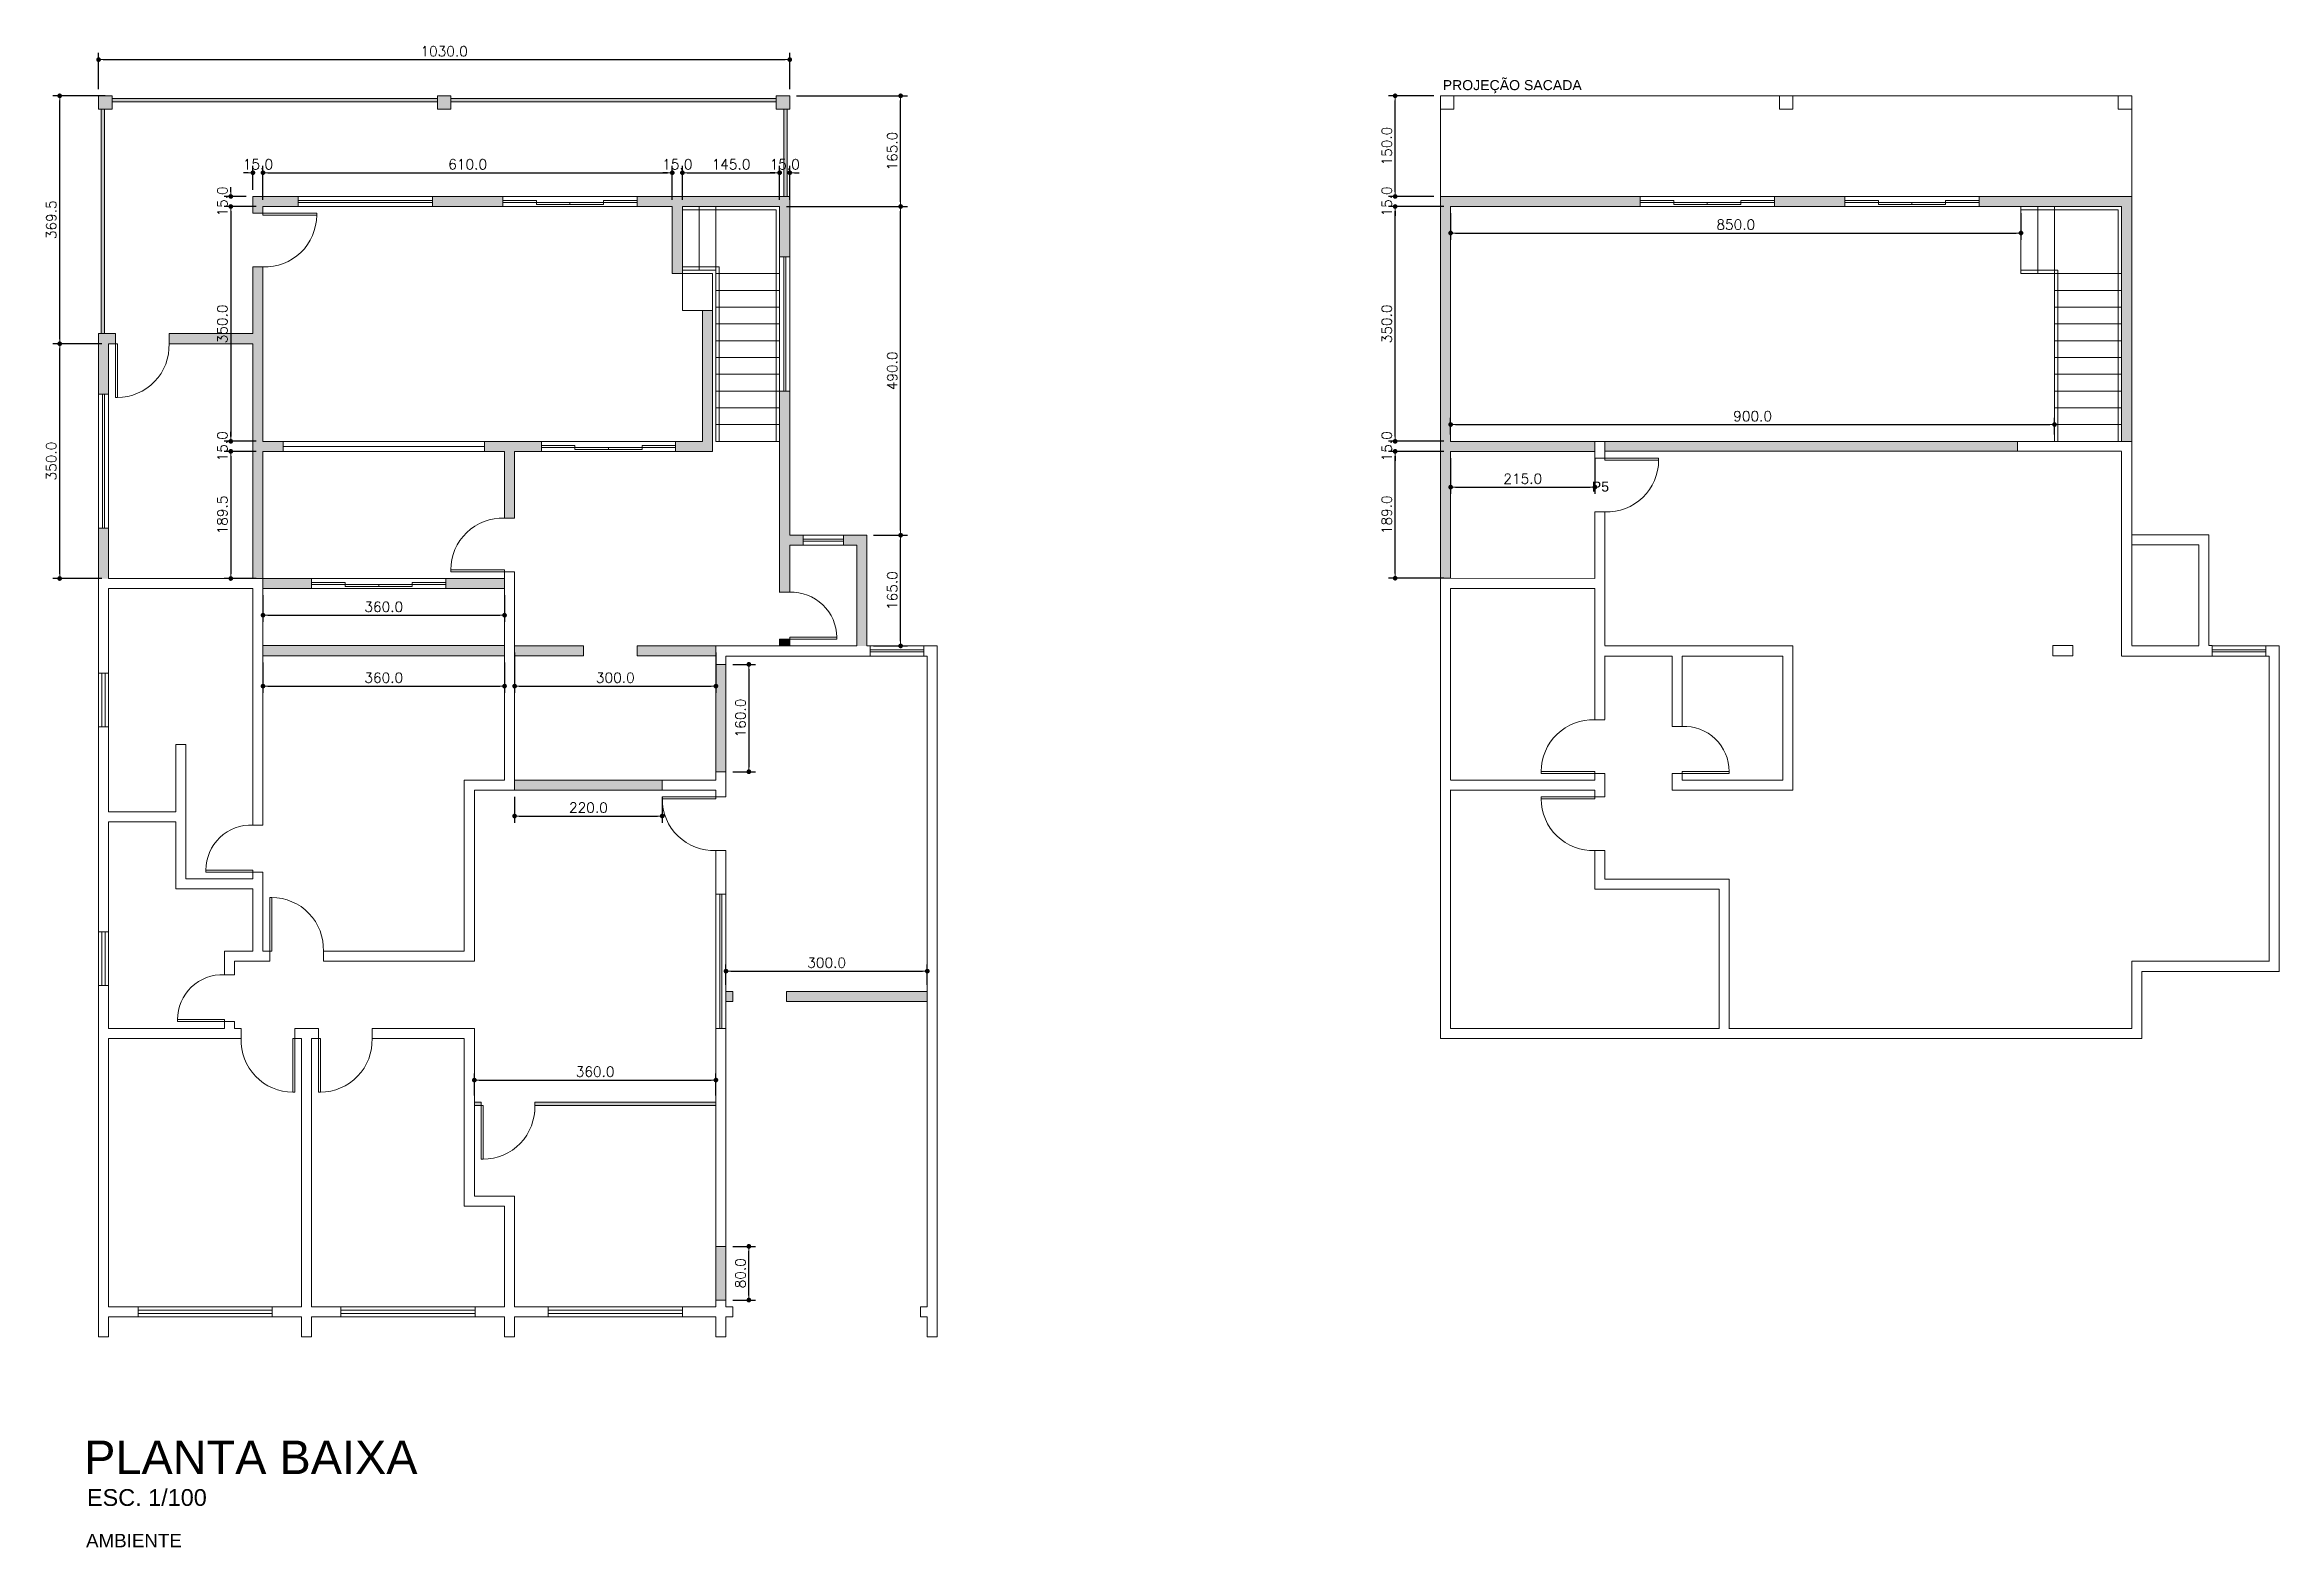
# Model space of a CAD drawing. Header units: millimetres. Extents: x 1206 to 2034, y 106 to 342.
# Drawn here: x 1858.7 to 1892, y 219.98 to 242.37 of the extents above; entities that cross this region are included whole.
import ezdxf

# ---------------------------------------------------------------- set-up
doc = ezdxf.new("R2010")
doc.units = ezdxf.units.MM
doc.header["$PDMODE"] = 34
doc.header["$PDSIZE"] = -5
doc.linetypes.add('ACAD_ISO12W100', pattern=[21, 12, -3, 0, -3, 0, -3])
doc.layers.get('0').update_dxf_attribs({"color": 1})
doc.layers.get('DEFPOINTS').update_dxf_attribs({"lineweight": 0})
for name, color, linetype, lineweight in [('AR-ALVENARIA', 7, 'Continuous', 9), ('AR-CARIMBO', 7, 'Continuous', 5), ('AR-CONSTRUIR', 16, 'Continuous', 9), ('AR-COTA', 1, 'Continuous', 5), ('AR-DEMOLIR', 52, 'Continuous', 9), ('AR-DIVISÓRIA', 7, 'Continuous', 5), ('AR-ESCADA', 252, 'Continuous', 5), ('AR-ESQUADRIA', 4, 'Continuous', 5), ('AR-PROJEÇÂO_PAV. SUPERIOR', 30, 'ACAD_ISO12W100', 20), ('AR-TXT', 174, 'Continuous', 0), ('AR-TXT-AMBIENTE', 174, 'Continuous', 0), ('AR-TXT-ESPECIFICAÇÕES', 174, 'Continuous', 0)]:
    doc.layers.add(name, color=color, linetype=linetype, lineweight=lineweight)
doc.styles.add('100_COTAS', font='romans.shx', dxfattribs={"height": 0.15})
doc.styles.add('100_TXT 1', font='arial.ttf', dxfattribs={"height": 0.5})
doc.styles.add('100_TXT 2', font='arial.ttf', dxfattribs={"height": 0.25})
doc.styles.add('100_TXT 3', font='arial.ttf', dxfattribs={"height": 0.2})
doc.styles.add('75_TXT 3', font='arial.ttf', dxfattribs={"height": 0.15})
doc.styles.add('ALLEX 1_25', font='arial.ttf', dxfattribs={"height": 0.05})
doc.dimstyles.new('COTA_100', dxfattribs={"dimtxt": 0.16, "dimasz": 0.07, "dimexe": 0.1, "dimexo": 0.1, "dimgap": 0.05, "dimtad": 1, "dimdec": 1, "dimlfac": 100, "dimzin": 0, "dimdsep": 46, "dimtxsty": '100_COTAS', "dimblk1": 'DOT', "dimblk2": 'DOT', "dimsah": 1, "dimcen": 0.09, "dimclrd": 256, "dimclre": 256, "dimclrt": 7, "dimaunit": 1, "dimadec": 0, "dimazin": 0, "dimtfac": 0.05, "dimtdec": 1, "dimtix": 1, "dimtofl": 0, "dimtmove": 2, "dimatfit": 3, "dimldrblk": 'DOT', "dimfxl": 1, "dimtvp": 0.75, "dimtolj": 1, "dimtzin": 0, "dimarcsym": 0})

msp = doc.modelspace()

# ---------------------------------------------------------------- texts
at = {"layer": 'AR-PROJEÇÂO_PAV. SUPERIOR', "color": 8, "insert": (1879.5327, 241.8455), "char_height": 0.15, "attachment_point": 1, "style": '75_TXT 3'}
msp.add_mtext_dynamic_manual_height_columns('PROJEÇÃO SACADA', width=14.364558, gutter_width=10, heights=[0], dxfattribs=at)
at = {"layer": 'AR-TXT', "insert": (1859.2856, 221.567), "char_height": 0.5, "attachment_point": 1, "style": '100_TXT 1'}
msp.add_mtext_dynamic_manual_height_columns('PLANTA BAIXA', width=14.364558, gutter_width=10, heights=[0], dxfattribs=at)
at = {"layer": 'AR-TXT-AMBIENTE', "insert": (1859.314, 220.1755), "char_height": 0.2, "attachment_point": 1, "style": '100_TXT 3'}
msp.add_mtext_dynamic_manual_height_columns('AMBIENTE', width=14.364558, gutter_width=10, heights=[0], dxfattribs=at)
at = {"layer": 'AR-TXT-ESPECIFICAÇÕES', "color": 8, "style": 'ALLEX 1_25'}
msp.add_text('P5', height=0.15, dxfattribs=at).set_placement((1881.7555, 235.7116))
at = {"layer": 'AR-TXT-ESPECIFICAÇÕES', "insert": (1859.3276, 220.8429), "char_height": 0.25, "attachment_point": 1, "style": '100_TXT 2'}
msp.add_mtext_dynamic_manual_height_columns('ESC. 1/100', width=14.364558, gutter_width=10, heights=[0], dxfattribs=at)

# ---------------------------------------------------------------- blocks, each defined once
blk = doc.blocks.new('_DOT')
at = {"color": 0, "linetype": 'ByBlock'}
blk.add_line((-0.5, 0), (-1, 0), dxfattribs=at)
at = {"color": 0, "linetype": 'ByBlock', "const_width": 0.5}
blk.add_lwpolyline([(-0.25, 0, 1), (0.25, 0, 1)], format="xyb", close=True, dxfattribs=at)
blk = doc.blocks.new('*D46')
at = {"layer": 'AR-COTA', "lineweight": -2, "transparency": 16777216}
for p, q in [((1859.551, 237.916), (1858.821, 237.916)), ((1858.921, 234.486), (1858.921, 237.846)), ((1859.551, 234.416), (1858.821, 234.416))]:
    blk.add_line(p, q, dxfattribs=at)
at = {"layer": 'DEFPOINTS', "color": 0, "transparency": 16777216}
for p in [(1858.921, 237.916), (1859.651, 237.916), (1859.651, 234.416)]:
    blk.add_point(p, dxfattribs=at)
at = {"layer": 'AR-COTA', "lineweight": -2, "transparency": 16777216, "xscale": 0.07, "yscale": 0.07, "zscale": 0.07}
for p, rotation in [((1858.921, 237.916), 90), ((1858.921, 234.416), 270)]:
    blk.add_blockref('_DOT', p, dxfattribs=dict(at, rotation=rotation))
at = {"layer": 'AR-COTA', "color": 7, "transparency": 16777216, "insert": (1858.796, 236.166), "char_height": 0.15, "attachment_point": 5, "rotation": 90, "style": '100_COTAS'}
blk.add_mtext('\\A1;350.0', dxfattribs=at)
blk = doc.blocks.new('*D47')
at = {"layer": 'AR-COTA', "lineweight": -2, "transparency": 16777216}
for p, q in [((1859.601, 241.611), (1858.821, 241.611)), ((1858.921, 237.986), (1858.921, 241.541)), ((1859.551, 237.916), (1858.821, 237.916))]:
    blk.add_line(p, q, dxfattribs=at)
at = {"layer": 'DEFPOINTS', "color": 0, "transparency": 16777216}
for p in [(1858.921, 241.611), (1859.701, 241.611), (1859.651, 237.916)]:
    blk.add_point(p, dxfattribs=at)
at = {"layer": 'AR-COTA', "lineweight": -2, "transparency": 16777216, "xscale": 0.07, "yscale": 0.07, "zscale": 0.07}
for p, rotation in [((1858.921, 241.611), 90), ((1858.921, 237.916), 270)]:
    blk.add_blockref('_DOT', p, dxfattribs=dict(at, rotation=rotation))
at = {"layer": 'AR-COTA', "color": 7, "transparency": 16777216, "insert": (1858.796, 239.763), "char_height": 0.15, "attachment_point": 5, "rotation": 90, "style": '100_COTAS'}
blk.add_mtext('\\A1;369.5', dxfattribs=at)
blk = doc.blocks.new('*D48')
at = {"layer": 'AR-COTA', "lineweight": -2, "transparency": 16777216}
for p, q in [((1871.051, 235.061), (1871.554, 235.061)), ((1871.454, 233.481), (1871.454, 234.991)), ((1871.051, 233.411), (1871.554, 233.411))]:
    blk.add_line(p, q, dxfattribs=at)
at = {"layer": 'DEFPOINTS', "color": 0, "transparency": 16777216}
for p in [(1870.951, 235.061), (1871.454, 235.061), (1870.951, 233.411)]:
    blk.add_point(p, dxfattribs=at)
at = {"layer": 'AR-COTA', "lineweight": -2, "transparency": 16777216, "xscale": 0.07, "yscale": 0.07, "zscale": 0.07}
for p, rotation in [((1871.454, 235.061), 90), ((1871.454, 233.411), 270)]:
    blk.add_blockref('_DOT', p, dxfattribs=dict(at, rotation=rotation))
at = {"layer": 'AR-COTA', "color": 7, "transparency": 16777216, "insert": (1871.329, 234.236), "char_height": 0.15, "attachment_point": 5, "rotation": 90, "style": '100_COTAS'}
blk.add_mtext('\\A1;165.0', dxfattribs=at)
blk = doc.blocks.new('*D49')
at = {"layer": 'AR-COTA', "lineweight": -2, "transparency": 16777216}
for p, q in [((1869.751, 239.961), (1871.554, 239.961)), ((1871.454, 235.131), (1871.454, 239.891)), ((1871.051, 235.061), (1871.554, 235.061))]:
    blk.add_line(p, q, dxfattribs=at)
at = {"layer": 'DEFPOINTS', "color": 0, "transparency": 16777216}
for p in [(1869.651, 239.961), (1871.454, 239.961), (1870.951, 235.061)]:
    blk.add_point(p, dxfattribs=at)
at = {"layer": 'AR-COTA', "lineweight": -2, "transparency": 16777216, "xscale": 0.07, "yscale": 0.07, "zscale": 0.07}
for p, rotation in [((1871.454, 239.961), 90), ((1871.454, 235.061), 270)]:
    blk.add_blockref('_DOT', p, dxfattribs=dict(at, rotation=rotation))
at = {"layer": 'AR-COTA', "color": 7, "transparency": 16777216, "insert": (1871.329, 237.511), "char_height": 0.15, "attachment_point": 5, "rotation": 90, "style": '100_COTAS'}
blk.add_mtext('\\A1;490.0', dxfattribs=at)
blk = doc.blocks.new('*D50')
at = {"layer": 'AR-COTA', "lineweight": -2, "transparency": 16777216}
for p, q in [((1869.901, 241.611), (1871.554, 241.611)), ((1871.454, 240.031), (1871.454, 241.541)), ((1869.751, 239.961), (1871.554, 239.961))]:
    blk.add_line(p, q, dxfattribs=at)
at = {"layer": 'DEFPOINTS', "color": 0, "transparency": 16777216}
for p in [(1869.801, 241.611), (1871.454, 241.611), (1869.651, 239.961)]:
    blk.add_point(p, dxfattribs=at)
at = {"layer": 'AR-COTA', "lineweight": -2, "transparency": 16777216, "xscale": 0.07, "yscale": 0.07, "zscale": 0.07}
for p, rotation in [((1871.454, 241.611), 90), ((1871.454, 239.961), 270)]:
    blk.add_blockref('_DOT', p, dxfattribs=dict(at, rotation=rotation))
at = {"layer": 'AR-COTA', "color": 7, "transparency": 16777216, "insert": (1871.329, 240.786), "char_height": 0.15, "attachment_point": 5, "rotation": 90, "style": '100_COTAS'}
blk.add_mtext('\\A1;165.0', dxfattribs=at)
blk = doc.blocks.new('*D51')
at = {"layer": 'AR-COTA', "lineweight": -2, "transparency": 16777216}
for p, q in [((1859.501, 241.711), (1859.501, 242.25)), ((1859.571, 242.15), (1869.731, 242.15)), ((1869.801, 241.711), (1869.801, 242.25))]:
    blk.add_line(p, q, dxfattribs=at)
at = {"layer": 'DEFPOINTS', "color": 0, "transparency": 16777216}
for p in [(1869.801, 242.15), (1859.501, 241.611), (1869.801, 241.611)]:
    blk.add_point(p, dxfattribs=at)
at = {"layer": 'AR-COTA', "lineweight": -2, "transparency": 16777216, "xscale": 0.07, "yscale": 0.07, "zscale": 0.07, "rotation": 180}
blk.add_blockref('_DOT', (1859.501, 242.15), dxfattribs=at)
at = {"layer": 'AR-COTA', "lineweight": -2, "transparency": 16777216, "xscale": 0.07, "yscale": 0.07, "zscale": 0.07}
blk.add_blockref('_DOT', (1869.801, 242.15), dxfattribs=at)
at = {"layer": 'AR-COTA', "color": 7, "transparency": 16777216, "insert": (1864.651, 242.275), "char_height": 0.15, "attachment_point": 5, "style": '100_COTAS'}
blk.add_mtext('\\A1;1030.0', dxfattribs=at)
blk = doc.blocks.new('*D52')
at = {"layer": 'AR-COTA', "lineweight": -2, "transparency": 16777216}
for p, q in [((1861.951, 240.061), (1861.951, 240.565)), ((1862.021, 240.465), (1867.981, 240.465)), ((1868.051, 240.061), (1868.051, 240.565))]:
    blk.add_line(p, q, dxfattribs=at)
at = {"layer": 'DEFPOINTS', "color": 0, "transparency": 16777216}
for p in [(1868.051, 240.465), (1861.951, 239.961), (1868.051, 239.961)]:
    blk.add_point(p, dxfattribs=at)
at = {"layer": 'AR-COTA', "lineweight": -2, "transparency": 16777216, "xscale": 0.07, "yscale": 0.07, "zscale": 0.07, "rotation": 180}
blk.add_blockref('_DOT', (1861.951, 240.465), dxfattribs=at)
at = {"layer": 'AR-COTA', "lineweight": -2, "transparency": 16777216, "xscale": 0.07, "yscale": 0.07, "zscale": 0.07}
blk.add_blockref('_DOT', (1868.051, 240.465), dxfattribs=at)
at = {"layer": 'AR-COTA', "color": 7, "transparency": 16777216, "insert": (1865.001, 240.59), "char_height": 0.15, "attachment_point": 5, "style": '100_COTAS'}
blk.add_mtext('\\A1;610.0', dxfattribs=at)
blk = doc.blocks.new('*D53')
at = {"layer": 'AR-COTA', "lineweight": -2, "transparency": 16777216}
for p, q in [((1867.981, 240.465), (1867.911, 240.465)), ((1868.051, 240.061), (1868.051, 240.565)), ((1868.201, 240.061), (1868.201, 240.565)), ((1868.271, 240.465), (1868.341, 240.465))]:
    blk.add_line(p, q, dxfattribs=at)
at = {"layer": 'DEFPOINTS', "color": 0, "transparency": 16777216}
for p in [(1868.201, 240.465), (1868.051, 239.961), (1868.201, 239.961)]:
    blk.add_point(p, dxfattribs=at)
at = {"layer": 'AR-COTA', "lineweight": -2, "transparency": 16777216, "xscale": 0.07, "yscale": 0.07, "zscale": 0.07}
blk.add_blockref('_DOT', (1868.051, 240.465), dxfattribs=at)
at = {"layer": 'AR-COTA', "lineweight": -2, "transparency": 16777216, "xscale": 0.07, "yscale": 0.07, "zscale": 0.07, "rotation": 180}
blk.add_blockref('_DOT', (1868.201, 240.465), dxfattribs=at)
at = {"layer": 'AR-COTA', "color": 7, "transparency": 16777216, "insert": (1868.126, 240.59), "char_height": 0.15, "attachment_point": 5, "style": '100_COTAS'}
blk.add_mtext('\\A1;15.0', dxfattribs=at)
blk = doc.blocks.new('*D54')
at = {"layer": 'AR-COTA', "lineweight": -2, "transparency": 16777216}
for p, q in [((1868.201, 240.061), (1868.201, 240.565)), ((1868.271, 240.465), (1869.581, 240.465)), ((1869.651, 240.061), (1869.651, 240.565))]:
    blk.add_line(p, q, dxfattribs=at)
at = {"layer": 'DEFPOINTS', "color": 0, "transparency": 16777216}
for p in [(1869.651, 240.465), (1868.201, 239.961), (1869.651, 239.961)]:
    blk.add_point(p, dxfattribs=at)
at = {"layer": 'AR-COTA', "lineweight": -2, "transparency": 16777216, "xscale": 0.07, "yscale": 0.07, "zscale": 0.07, "rotation": 180}
blk.add_blockref('_DOT', (1868.201, 240.465), dxfattribs=at)
at = {"layer": 'AR-COTA', "lineweight": -2, "transparency": 16777216, "xscale": 0.07, "yscale": 0.07, "zscale": 0.07}
blk.add_blockref('_DOT', (1869.651, 240.465), dxfattribs=at)
at = {"layer": 'AR-COTA', "color": 7, "transparency": 16777216, "insert": (1868.926, 240.59), "char_height": 0.15, "attachment_point": 5, "style": '100_COTAS'}
blk.add_mtext('\\A1;145.0', dxfattribs=at)
blk = doc.blocks.new('*D55')
at = {"layer": 'AR-COTA', "lineweight": -2, "transparency": 16777216}
for p, q in [((1869.581, 240.465), (1869.511, 240.465)), ((1869.651, 240.061), (1869.651, 240.565)), ((1869.801, 240.061), (1869.801, 240.565)), ((1869.871, 240.465), (1869.941, 240.465))]:
    blk.add_line(p, q, dxfattribs=at)
at = {"layer": 'DEFPOINTS', "color": 0, "transparency": 16777216}
for p in [(1869.801, 240.465), (1869.651, 239.961), (1869.801, 239.961)]:
    blk.add_point(p, dxfattribs=at)
at = {"layer": 'AR-COTA', "lineweight": -2, "transparency": 16777216, "xscale": 0.07, "yscale": 0.07, "zscale": 0.07}
blk.add_blockref('_DOT', (1869.651, 240.465), dxfattribs=at)
at = {"layer": 'AR-COTA', "lineweight": -2, "transparency": 16777216, "xscale": 0.07, "yscale": 0.07, "zscale": 0.07, "rotation": 180}
blk.add_blockref('_DOT', (1869.801, 240.465), dxfattribs=at)
at = {"layer": 'AR-COTA', "color": 7, "transparency": 16777216, "insert": (1869.726, 240.59), "char_height": 0.15, "attachment_point": 5, "style": '100_COTAS'}
blk.add_mtext('\\A1;15.0', dxfattribs=at)
blk = doc.blocks.new('*D56')
at = {"layer": 'AR-COTA', "lineweight": -2, "transparency": 16777216}
for p, q in [((1861.731, 240.465), (1861.661, 240.465)), ((1861.801, 240.211), (1861.801, 240.565)), ((1861.951, 240.061), (1861.951, 240.565)), ((1862.021, 240.465), (1862.091, 240.465))]:
    blk.add_line(p, q, dxfattribs=at)
at = {"layer": 'DEFPOINTS', "color": 0, "transparency": 16777216}
for p in [(1861.801, 240.465), (1861.801, 240.111), (1861.951, 239.961)]:
    blk.add_point(p, dxfattribs=at)
at = {"layer": 'AR-COTA', "lineweight": -2, "transparency": 16777216, "xscale": 0.07, "yscale": 0.07, "zscale": 0.07}
blk.add_blockref('_DOT', (1861.801, 240.465), dxfattribs=at)
at = {"layer": 'AR-COTA', "lineweight": -2, "transparency": 16777216, "xscale": 0.07, "yscale": 0.07, "zscale": 0.07, "rotation": 180}
blk.add_blockref('_DOT', (1861.951, 240.465), dxfattribs=at)
at = {"layer": 'AR-COTA', "color": 7, "transparency": 16777216, "insert": (1861.876, 240.59), "char_height": 0.15, "attachment_point": 5, "style": '100_COTAS'}
blk.add_mtext('\\A1;15.0', dxfattribs=at)
blk = doc.blocks.new('*D57')
at = {"layer": 'AR-COTA', "lineweight": -2, "transparency": 16777216}
for p, q in [((1861.471, 240.181), (1861.471, 240.251)), ((1861.701, 240.111), (1861.371, 240.111)), ((1861.851, 239.961), (1861.371, 239.961)), ((1861.471, 239.891), (1861.471, 239.821))]:
    blk.add_line(p, q, dxfattribs=at)
at = {"layer": 'DEFPOINTS', "color": 0, "transparency": 16777216}
for p in [(1861.471, 239.961), (1861.801, 240.111), (1861.951, 239.961)]:
    blk.add_point(p, dxfattribs=at)
at = {"layer": 'AR-COTA', "lineweight": -2, "transparency": 16777216, "xscale": 0.07, "yscale": 0.07, "zscale": 0.07}
for p, rotation in [((1861.471, 240.111), 270), ((1861.471, 239.961), 90)]:
    blk.add_blockref('_DOT', p, dxfattribs=dict(at, rotation=rotation))
at = {"layer": 'AR-COTA', "color": 7, "transparency": 16777216, "insert": (1861.346, 240.036), "char_height": 0.15, "attachment_point": 5, "rotation": 90, "style": '100_COTAS'}
blk.add_mtext('\\A1;15.0', dxfattribs=at)
blk = doc.blocks.new('*D58')
at = {"layer": 'AR-COTA', "lineweight": -2, "transparency": 16777216}
for p, q in [((1861.851, 239.961), (1861.371, 239.961)), ((1861.471, 239.891), (1861.471, 236.531)), ((1861.851, 236.461), (1861.371, 236.461))]:
    blk.add_line(p, q, dxfattribs=at)
at = {"layer": 'DEFPOINTS', "color": 0, "transparency": 16777216}
for p in [(1861.951, 239.961), (1861.471, 236.461), (1861.951, 236.461)]:
    blk.add_point(p, dxfattribs=at)
at = {"layer": 'AR-COTA', "lineweight": -2, "transparency": 16777216, "xscale": 0.07, "yscale": 0.07, "zscale": 0.07}
for p, rotation in [((1861.471, 239.961), 90), ((1861.471, 236.461), 270)]:
    blk.add_blockref('_DOT', p, dxfattribs=dict(at, rotation=rotation))
at = {"layer": 'AR-COTA', "color": 7, "transparency": 16777216, "insert": (1861.346, 238.211), "char_height": 0.15, "attachment_point": 5, "rotation": 90, "style": '100_COTAS'}
blk.add_mtext('\\A1;350.0', dxfattribs=at)
blk = doc.blocks.new('*D59')
at = {"layer": 'AR-COTA', "lineweight": -2, "transparency": 16777216}
for p, q in [((1861.851, 236.311), (1861.371, 236.311)), ((1861.471, 236.241), (1861.471, 234.486)), ((1861.851, 234.416), (1861.371, 234.416))]:
    blk.add_line(p, q, dxfattribs=at)
at = {"layer": 'DEFPOINTS', "color": 0, "transparency": 16777216}
for p in [(1861.951, 236.311), (1861.471, 234.416), (1861.951, 234.416)]:
    blk.add_point(p, dxfattribs=at)
at = {"layer": 'AR-COTA', "lineweight": -2, "transparency": 16777216, "xscale": 0.07, "yscale": 0.07, "zscale": 0.07}
for p, rotation in [((1861.471, 236.311), 90), ((1861.471, 234.416), 270)]:
    blk.add_blockref('_DOT', p, dxfattribs=dict(at, rotation=rotation))
at = {"layer": 'AR-COTA', "color": 7, "transparency": 16777216, "insert": (1861.346, 235.363), "char_height": 0.15, "attachment_point": 5, "rotation": 90, "style": '100_COTAS'}
blk.add_mtext('\\A1;189.5', dxfattribs=at)
blk = doc.blocks.new('*D60')
at = {"layer": 'AR-COTA', "lineweight": -2, "transparency": 16777216}
for p, q in [((1861.851, 236.461), (1861.371, 236.461)), ((1861.471, 236.531), (1861.471, 236.601)), ((1861.851, 236.311), (1861.371, 236.311)), ((1861.471, 236.241), (1861.471, 236.171))]:
    blk.add_line(p, q, dxfattribs=at)
at = {"layer": 'DEFPOINTS', "color": 0, "transparency": 16777216}
for p in [(1861.951, 236.461), (1861.471, 236.311), (1861.951, 236.311)]:
    blk.add_point(p, dxfattribs=at)
at = {"layer": 'AR-COTA', "lineweight": -2, "transparency": 16777216, "xscale": 0.07, "yscale": 0.07, "zscale": 0.07}
for p, rotation in [((1861.471, 236.461), 270), ((1861.471, 236.311), 90)]:
    blk.add_blockref('_DOT', p, dxfattribs=dict(at, rotation=rotation))
at = {"layer": 'AR-COTA', "color": 7, "transparency": 16777216, "insert": (1861.346, 236.386), "char_height": 0.15, "attachment_point": 5, "rotation": 90, "style": '100_COTAS'}
blk.add_mtext('\\A1;15.0', dxfattribs=at)
blk = doc.blocks.new('*D61')
at = {"layer": 'AR-COTA', "lineweight": -2, "transparency": 16777216}
for p, q in [((1861.951, 234.166), (1861.951, 233.769)), ((1865.551, 234.166), (1865.551, 233.769)), ((1862.021, 233.869), (1865.481, 233.869))]:
    blk.add_line(p, q, dxfattribs=at)
at = {"layer": 'DEFPOINTS', "color": 0, "transparency": 16777216}
for p in [(1861.951, 234.266), (1865.551, 234.266), (1865.551, 233.869)]:
    blk.add_point(p, dxfattribs=at)
at = {"layer": 'AR-COTA', "lineweight": -2, "transparency": 16777216, "xscale": 0.07, "yscale": 0.07, "zscale": 0.07, "rotation": 180}
blk.add_blockref('_DOT', (1861.951, 233.869), dxfattribs=at)
at = {"layer": 'AR-COTA', "lineweight": -2, "transparency": 16777216, "xscale": 0.07, "yscale": 0.07, "zscale": 0.07}
blk.add_blockref('_DOT', (1865.551, 233.869), dxfattribs=at)
at = {"layer": 'AR-COTA', "color": 7, "transparency": 16777216, "insert": (1863.751, 233.994), "char_height": 0.15, "attachment_point": 5, "style": '100_COTAS'}
blk.add_mtext('\\A1;360.0', dxfattribs=at)
blk = doc.blocks.new('*D62')
at = {"layer": 'AR-COTA', "lineweight": -2, "transparency": 16777216}
for p, q in [((1868.951, 233.136), (1869.292, 233.136)), ((1869.192, 233.066), (1869.192, 231.606)), ((1868.951, 231.536), (1869.292, 231.536))]:
    blk.add_line(p, q, dxfattribs=at)
at = {"layer": 'DEFPOINTS', "color": 0, "transparency": 16777216}
for p in [(1868.851, 233.136), (1868.851, 231.536), (1869.192, 231.536)]:
    blk.add_point(p, dxfattribs=at)
at = {"layer": 'AR-COTA', "lineweight": -2, "transparency": 16777216, "xscale": 0.07, "yscale": 0.07, "zscale": 0.07}
for p, rotation in [((1869.192, 233.136), 90), ((1869.192, 231.536), 270)]:
    blk.add_blockref('_DOT', p, dxfattribs=dict(at, rotation=rotation))
at = {"layer": 'AR-COTA', "color": 7, "transparency": 16777216, "insert": (1869.067, 232.336), "char_height": 0.15, "attachment_point": 5, "rotation": 90, "style": '100_COTAS'}
blk.add_mtext('\\A1;160.0', dxfattribs=at)
blk = doc.blocks.new('*D63')
at = {"layer": 'AR-COTA', "lineweight": -2, "transparency": 16777216}
for p, q in [((1868.951, 224.461), (1869.292, 224.461)), ((1869.192, 223.731), (1869.192, 224.391)), ((1868.951, 223.661), (1869.292, 223.661))]:
    blk.add_line(p, q, dxfattribs=at)
at = {"layer": 'DEFPOINTS', "color": 0, "transparency": 16777216}
for p in [(1868.851, 224.461), (1869.192, 224.461), (1868.851, 223.661)]:
    blk.add_point(p, dxfattribs=at)
at = {"layer": 'AR-COTA', "lineweight": -2, "transparency": 16777216, "xscale": 0.07, "yscale": 0.07, "zscale": 0.07}
for p, rotation in [((1869.192, 224.461), 90), ((1869.192, 223.661), 270)]:
    blk.add_blockref('_DOT', p, dxfattribs=dict(at, rotation=rotation))
at = {"layer": 'AR-COTA', "color": 7, "transparency": 16777216, "insert": (1869.067, 224.061), "char_height": 0.15, "attachment_point": 5, "rotation": 90, "style": '100_COTAS'}
blk.add_mtext('\\A1;80.0', dxfattribs=at)
blk = doc.blocks.new('*D64')
at = {"layer": 'AR-COTA', "lineweight": -2, "transparency": 16777216}
for p, q in [((1865.101, 226.711), (1865.101, 227.04)), ((1865.171, 226.94), (1868.631, 226.94)), ((1868.701, 226.711), (1868.701, 227.04))]:
    blk.add_line(p, q, dxfattribs=at)
at = {"layer": 'DEFPOINTS', "color": 0, "transparency": 16777216}
for p in [(1868.701, 226.94), (1865.101, 226.611), (1868.701, 226.611)]:
    blk.add_point(p, dxfattribs=at)
at = {"layer": 'AR-COTA', "lineweight": -2, "transparency": 16777216, "xscale": 0.07, "yscale": 0.07, "zscale": 0.07, "rotation": 180}
blk.add_blockref('_DOT', (1865.101, 226.94), dxfattribs=at)
at = {"layer": 'AR-COTA', "lineweight": -2, "transparency": 16777216, "xscale": 0.07, "yscale": 0.07, "zscale": 0.07}
blk.add_blockref('_DOT', (1868.701, 226.94), dxfattribs=at)
at = {"layer": 'AR-COTA', "color": 7, "transparency": 16777216, "insert": (1866.901, 227.065), "char_height": 0.15, "attachment_point": 5, "style": '100_COTAS'}
blk.add_mtext('\\A1;360.0', dxfattribs=at)
blk = doc.blocks.new('*D65')
at = {"layer": 'AR-COTA', "lineweight": -2, "transparency": 16777216}
for p, q in [((1865.701, 233.311), (1865.701, 232.712)), ((1868.701, 233.311), (1868.701, 232.712)), ((1865.771, 232.812), (1868.631, 232.812))]:
    blk.add_line(p, q, dxfattribs=at)
at = {"layer": 'DEFPOINTS', "color": 0, "transparency": 16777216}
for p in [(1865.701, 233.411), (1868.701, 233.411), (1868.701, 232.812)]:
    blk.add_point(p, dxfattribs=at)
at = {"layer": 'AR-COTA', "lineweight": -2, "transparency": 16777216, "xscale": 0.07, "yscale": 0.07, "zscale": 0.07, "rotation": 180}
blk.add_blockref('_DOT', (1865.701, 232.812), dxfattribs=at)
at = {"layer": 'AR-COTA', "lineweight": -2, "transparency": 16777216, "xscale": 0.07, "yscale": 0.07, "zscale": 0.07}
blk.add_blockref('_DOT', (1868.701, 232.812), dxfattribs=at)
at = {"layer": 'AR-COTA', "color": 7, "transparency": 16777216, "insert": (1867.201, 232.937), "char_height": 0.15, "attachment_point": 5, "style": '100_COTAS'}
blk.add_mtext('\\A1;300.0', dxfattribs=at)
blk = doc.blocks.new('*D66')
at = {"layer": 'AR-COTA', "lineweight": -2, "transparency": 16777216}
for p, q in [((1861.951, 233.166), (1861.951, 232.712)), ((1865.551, 233.166), (1865.551, 232.712)), ((1862.021, 232.812), (1865.481, 232.812))]:
    blk.add_line(p, q, dxfattribs=at)
at = {"layer": 'DEFPOINTS', "color": 0, "transparency": 16777216}
for p in [(1861.951, 233.266), (1865.551, 233.266), (1865.551, 232.812)]:
    blk.add_point(p, dxfattribs=at)
at = {"layer": 'AR-COTA', "lineweight": -2, "transparency": 16777216, "xscale": 0.07, "yscale": 0.07, "zscale": 0.07, "rotation": 180}
blk.add_blockref('_DOT', (1861.951, 232.812), dxfattribs=at)
at = {"layer": 'AR-COTA', "lineweight": -2, "transparency": 16777216, "xscale": 0.07, "yscale": 0.07, "zscale": 0.07}
blk.add_blockref('_DOT', (1865.551, 232.812), dxfattribs=at)
at = {"layer": 'AR-COTA', "color": 7, "transparency": 16777216, "insert": (1863.751, 232.937), "char_height": 0.15, "attachment_point": 5, "style": '100_COTAS'}
blk.add_mtext('\\A1;360.0', dxfattribs=at)
blk = doc.blocks.new('*D67')
at = {"layer": 'AR-COTA', "lineweight": -2, "transparency": 16777216}
for p, q in [((1865.701, 231.161), (1865.701, 230.776)), ((1867.901, 231.161), (1867.901, 230.776)), ((1865.771, 230.876), (1867.831, 230.876))]:
    blk.add_line(p, q, dxfattribs=at)
at = {"layer": 'DEFPOINTS', "color": 0, "transparency": 16777216}
for p in [(1865.701, 231.261), (1867.901, 231.261), (1867.901, 230.876)]:
    blk.add_point(p, dxfattribs=at)
at = {"layer": 'AR-COTA', "lineweight": -2, "transparency": 16777216, "xscale": 0.07, "yscale": 0.07, "zscale": 0.07, "rotation": 180}
blk.add_blockref('_DOT', (1865.701, 230.876), dxfattribs=at)
at = {"layer": 'AR-COTA', "lineweight": -2, "transparency": 16777216, "xscale": 0.07, "yscale": 0.07, "zscale": 0.07}
blk.add_blockref('_DOT', (1867.901, 230.876), dxfattribs=at)
at = {"layer": 'AR-COTA', "color": 7, "transparency": 16777216, "insert": (1866.801, 231.001), "char_height": 0.15, "attachment_point": 5, "style": '100_COTAS'}
blk.add_mtext('\\A1;220.0', dxfattribs=at)
blk = doc.blocks.new('*D120')
at = {"layer": 'AR-COTA', "lineweight": -2, "transparency": 16777216}
for p, q in [((1868.851, 228.361), (1868.851, 228.664)), ((1868.921, 228.564), (1871.781, 228.564)), ((1871.851, 228.361), (1871.851, 228.664))]:
    blk.add_line(p, q, dxfattribs=at)
at = {"layer": 'DEFPOINTS', "color": 0, "transparency": 16777216}
for p in [(1871.851, 228.564), (1868.851, 228.261), (1871.851, 228.261)]:
    blk.add_point(p, dxfattribs=at)
at = {"layer": 'AR-COTA', "lineweight": -2, "transparency": 16777216, "xscale": 0.07, "yscale": 0.07, "zscale": 0.07, "rotation": 180}
blk.add_blockref('_DOT', (1868.851, 228.564), dxfattribs=at)
at = {"layer": 'AR-COTA', "lineweight": -2, "transparency": 16777216, "xscale": 0.07, "yscale": 0.07, "zscale": 0.07}
blk.add_blockref('_DOT', (1871.851, 228.564), dxfattribs=at)
at = {"layer": 'AR-COTA', "color": 7, "transparency": 16777216, "insert": (1870.351, 228.689), "char_height": 0.15, "attachment_point": 5, "style": '100_COTAS'}
blk.add_mtext('\\A1;300.0', dxfattribs=at)
blk = doc.blocks.new('*D319')
at = {"layer": 'AR-COTA', "lineweight": -2, "transparency": 16777216}
for p, q in [((1879.551, 236.311), (1878.724, 236.311)), ((1878.824, 234.491), (1878.824, 236.241)), ((1879.551, 234.421), (1878.724, 234.421))]:
    blk.add_line(p, q, dxfattribs=at)
at = {"layer": 'DEFPOINTS', "color": 0, "transparency": 16777216}
for p in [(1878.824, 236.311), (1879.651, 236.311), (1879.651, 234.421)]:
    blk.add_point(p, dxfattribs=at)
at = {"layer": 'AR-COTA', "lineweight": -2, "transparency": 16777216, "xscale": 0.07, "yscale": 0.07, "zscale": 0.07}
for p, rotation in [((1878.824, 236.311), 90), ((1878.824, 234.421), 270)]:
    blk.add_blockref('_DOT', p, dxfattribs=dict(at, rotation=rotation))
at = {"layer": 'AR-COTA', "color": 7, "transparency": 16777216, "insert": (1878.699, 235.366), "char_height": 0.15, "attachment_point": 5, "rotation": 90, "style": '100_COTAS'}
blk.add_mtext('\\A1;189.0', dxfattribs=at)
blk = doc.blocks.new('*D320')
at = {"layer": 'AR-COTA', "lineweight": -2, "transparency": 16777216}
for p, q in [((1879.551, 236.461), (1878.724, 236.461)), ((1878.824, 236.531), (1878.824, 236.601)), ((1879.551, 236.311), (1878.724, 236.311)), ((1878.824, 236.241), (1878.824, 236.171))]:
    blk.add_line(p, q, dxfattribs=at)
at = {"layer": 'DEFPOINTS', "color": 0, "transparency": 16777216}
for p in [(1878.824, 236.461), (1879.651, 236.461), (1879.651, 236.311)]:
    blk.add_point(p, dxfattribs=at)
at = {"layer": 'AR-COTA', "lineweight": -2, "transparency": 16777216, "xscale": 0.07, "yscale": 0.07, "zscale": 0.07}
for p, rotation in [((1878.824, 236.461), 270), ((1878.824, 236.311), 90)]:
    blk.add_blockref('_DOT', p, dxfattribs=dict(at, rotation=rotation))
at = {"layer": 'AR-COTA', "color": 7, "transparency": 16777216, "insert": (1878.699, 236.386), "char_height": 0.15, "attachment_point": 5, "rotation": 90, "style": '100_COTAS'}
blk.add_mtext('\\A1;15.0', dxfattribs=at)
blk = doc.blocks.new('*D321')
at = {"layer": 'AR-COTA', "lineweight": -2, "transparency": 16777216}
for p, q in [((1879.551, 239.961), (1878.724, 239.961)), ((1878.824, 236.531), (1878.824, 239.891)), ((1879.551, 236.461), (1878.724, 236.461))]:
    blk.add_line(p, q, dxfattribs=at)
at = {"layer": 'DEFPOINTS', "color": 0, "transparency": 16777216}
for p in [(1878.824, 239.961), (1879.651, 239.961), (1879.651, 236.461)]:
    blk.add_point(p, dxfattribs=at)
at = {"layer": 'AR-COTA', "lineweight": -2, "transparency": 16777216, "xscale": 0.07, "yscale": 0.07, "zscale": 0.07}
for p, rotation in [((1878.824, 239.961), 90), ((1878.824, 236.461), 270)]:
    blk.add_blockref('_DOT', p, dxfattribs=dict(at, rotation=rotation))
at = {"layer": 'AR-COTA', "color": 7, "transparency": 16777216, "insert": (1878.699, 238.211), "char_height": 0.15, "attachment_point": 5, "rotation": 90, "style": '100_COTAS'}
blk.add_mtext('\\A1;350.0', dxfattribs=at)
blk = doc.blocks.new('*D322')
at = {"layer": 'AR-COTA', "lineweight": -2, "transparency": 16777216}
for p, q in [((1878.824, 240.181), (1878.824, 240.251)), ((1879.401, 240.111), (1878.724, 240.111)), ((1879.551, 239.961), (1878.724, 239.961)), ((1878.824, 239.891), (1878.824, 239.821))]:
    blk.add_line(p, q, dxfattribs=at)
at = {"layer": 'DEFPOINTS', "color": 0, "transparency": 16777216}
for p in [(1878.824, 240.111), (1879.501, 240.111), (1879.651, 239.961)]:
    blk.add_point(p, dxfattribs=at)
at = {"layer": 'AR-COTA', "lineweight": -2, "transparency": 16777216, "xscale": 0.07, "yscale": 0.07, "zscale": 0.07}
for p, rotation in [((1878.824, 240.111), 270), ((1878.824, 239.961), 90)]:
    blk.add_blockref('_DOT', p, dxfattribs=dict(at, rotation=rotation))
at = {"layer": 'AR-COTA', "color": 7, "transparency": 16777216, "insert": (1878.699, 240.036), "char_height": 0.15, "attachment_point": 5, "rotation": 90, "style": '100_COTAS'}
blk.add_mtext('\\A1;15.0', dxfattribs=at)
blk = doc.blocks.new('*D324')
at = {"layer": 'AR-COTA', "lineweight": -2, "transparency": 16777216}
for p, q in [((1879.651, 239.861), (1879.651, 239.466)), ((1888.151, 239.861), (1888.151, 239.466)), ((1879.721, 239.566), (1888.081, 239.566))]:
    blk.add_line(p, q, dxfattribs=at)
at = {"layer": 'DEFPOINTS', "color": 0, "transparency": 16777216}
for p in [(1879.651, 239.961), (1888.151, 239.961), (1888.151, 239.566)]:
    blk.add_point(p, dxfattribs=at)
at = {"layer": 'AR-COTA', "lineweight": -2, "transparency": 16777216, "xscale": 0.07, "yscale": 0.07, "zscale": 0.07, "rotation": 180}
blk.add_blockref('_DOT', (1879.651, 239.566), dxfattribs=at)
at = {"layer": 'AR-COTA', "lineweight": -2, "transparency": 16777216, "xscale": 0.07, "yscale": 0.07, "zscale": 0.07}
blk.add_blockref('_DOT', (1888.151, 239.566), dxfattribs=at)
at = {"layer": 'AR-COTA', "color": 7, "transparency": 16777216, "insert": (1883.901, 239.691), "char_height": 0.15, "attachment_point": 5, "style": '100_COTAS'}
blk.add_mtext('\\A1;850.0', dxfattribs=at)
blk = doc.blocks.new('*D325')
at = {"layer": 'AR-COTA', "lineweight": -2, "transparency": 16777216}
for p, q in [((1879.401, 241.611), (1878.724, 241.611)), ((1878.824, 240.181), (1878.824, 241.541)), ((1879.401, 240.111), (1878.724, 240.111))]:
    blk.add_line(p, q, dxfattribs=at)
at = {"layer": 'DEFPOINTS', "color": 0, "transparency": 16777216}
for p in [(1878.824, 241.611), (1879.501, 241.611), (1879.501, 240.111)]:
    blk.add_point(p, dxfattribs=at)
at = {"layer": 'AR-COTA', "lineweight": -2, "transparency": 16777216, "xscale": 0.07, "yscale": 0.07, "zscale": 0.07}
for p, rotation in [((1878.824, 241.611), 90), ((1878.824, 240.111), 270)]:
    blk.add_blockref('_DOT', p, dxfattribs=dict(at, rotation=rotation))
at = {"layer": 'AR-COTA', "color": 7, "transparency": 16777216, "insert": (1878.699, 240.861), "char_height": 0.15, "attachment_point": 5, "rotation": 90, "style": '100_COTAS'}
blk.add_mtext('\\A1;150.0', dxfattribs=at)
blk = doc.blocks.new('*D326')
at = {"layer": 'AR-COTA', "lineweight": -2, "transparency": 16777216}
for p, q in [((1879.651, 236.561), (1879.651, 236.811)), ((1888.651, 236.561), (1888.651, 236.811)), ((1879.721, 236.711), (1888.581, 236.711))]:
    blk.add_line(p, q, dxfattribs=at)
at = {"layer": 'DEFPOINTS', "color": 0, "transparency": 16777216}
for p in [(1879.651, 236.461), (1888.651, 236.711), (1888.651, 236.461)]:
    blk.add_point(p, dxfattribs=at)
at = {"layer": 'AR-COTA', "lineweight": -2, "transparency": 16777216, "xscale": 0.07, "yscale": 0.07, "zscale": 0.07, "rotation": 180}
blk.add_blockref('_DOT', (1879.651, 236.711), dxfattribs=at)
at = {"layer": 'AR-COTA', "lineweight": -2, "transparency": 16777216, "xscale": 0.07, "yscale": 0.07, "zscale": 0.07}
blk.add_blockref('_DOT', (1888.651, 236.711), dxfattribs=at)
at = {"layer": 'AR-COTA', "color": 7, "transparency": 16777216, "insert": (1884.151, 236.836), "char_height": 0.15, "attachment_point": 5, "style": '100_COTAS'}
blk.add_mtext('\\A1;900.0', dxfattribs=at)
blk = doc.blocks.new('*D327')
at = {"layer": 'AR-COTA', "lineweight": -2, "transparency": 16777216}
for p, q in [((1879.651, 236.211), (1879.651, 235.678)), ((1881.801, 236.211), (1881.801, 235.678)), ((1879.721, 235.778), (1881.731, 235.778))]:
    blk.add_line(p, q, dxfattribs=at)
at = {"layer": 'DEFPOINTS', "color": 0, "transparency": 16777216}
for p in [(1879.651, 236.311), (1881.801, 236.311), (1881.801, 235.778)]:
    blk.add_point(p, dxfattribs=at)
at = {"layer": 'AR-COTA', "lineweight": -2, "transparency": 16777216, "xscale": 0.07, "yscale": 0.07, "zscale": 0.07, "rotation": 180}
blk.add_blockref('_DOT', (1879.651, 235.778), dxfattribs=at)
at = {"layer": 'AR-COTA', "lineweight": -2, "transparency": 16777216, "xscale": 0.07, "yscale": 0.07, "zscale": 0.07}
blk.add_blockref('_DOT', (1881.801, 235.778), dxfattribs=at)
at = {"layer": 'AR-COTA', "color": 7, "transparency": 16777216, "insert": (1880.726, 235.903), "char_height": 0.15, "attachment_point": 5, "style": '100_COTAS'}
blk.add_mtext('\\A1;215.0', dxfattribs=at)

# ---------------------------------------------------------------- dimensions: what is measured, and where the dimension line sits
at = {"layer": 'AR-COTA'}
for base, p1, p2, picture, middle in [((1869.8009, 242.1496), (1859.5009, 241.6107), (1869.8009, 241.6107), '*D51', (1864.6509, 242.2746)), ((1861.8009, 240.4652), (1861.9509, 239.9607), (1861.8009, 240.1107), '*D56', (1861.8759, 240.5902)), ((1868.0509, 240.4652), (1861.9509, 239.9607), (1868.0509, 239.9607), '*D52', (1865.0009, 240.5902)), ((1868.2009, 240.4652), (1868.0509, 239.9607), (1868.2009, 239.9607), '*D53', (1868.1259, 240.5902)), ((1869.6509, 240.4652), (1868.2009, 239.9607), (1869.6509, 239.9607), '*D54', (1868.9259, 240.5902)), ((1869.8009, 240.4652), (1869.6509, 239.9607), (1869.8009, 239.9607), '*D55', (1869.7259, 240.5902)), ((1888.1509, 239.5659), (1879.6509, 239.9607), (1888.1509, 239.9607), '*D324', (1883.9009, 239.6909)), ((1888.6509, 236.7107), (1879.6509, 236.4607), (1888.6509, 236.4607), '*D326', (1884.1509, 236.8357)), ((1881.8009, 235.7785), (1879.6509, 236.3107), (1881.8009, 236.3107), '*D327', (1880.7259, 235.9035)), ((1865.5509, 233.8685), (1861.9509, 234.2657), (1865.5509, 234.2657), '*D61', (1863.7509, 233.9935)), ((1865.5509, 232.8119), (1861.9509, 233.2657), (1865.5509, 233.2657), '*D66', (1863.7509, 232.9369)), ((1868.7009, 232.8119), (1865.7009, 233.4107), (1868.7009, 233.4107), '*D65', (1867.2009, 232.9369)), ((1867.9009, 230.8756), (1865.7009, 231.2607), (1867.9009, 231.2607), '*D67', (1866.8009, 231.0006)), ((1871.8509, 228.5644), (1868.8509, 228.2607), (1871.8509, 228.2607), '*D120', (1870.3509, 228.6894)), ((1868.7009, 226.9398), (1865.1009, 226.6107), (1868.7009, 226.6107), '*D64', (1866.9009, 227.0648))]:
    dim = msp.add_linear_dim(base=base, p1=p1, p2=p2, dimstyle='COTA_100', dxfattribs=at)
    dim.commit()
    dim.dimension.update_dxf_attribs({"geometry": picture, "text_midpoint": middle})
for base, p1, p2, picture, middle in [((1858.921, 241.6107), (1859.6509, 237.9157), (1859.7009, 241.6107), '*D47', (1858.796, 239.7632)), ((1871.4544, 241.6107), (1869.6509, 239.9607), (1869.8009, 241.6107), '*D50', (1871.3294, 240.7857)), ((1878.8235, 241.6107), (1879.5009, 240.1107), (1879.5009, 241.6107), '*D325', (1878.6985, 240.8607)), ((1861.4705, 239.9607), (1861.8009, 240.1107), (1861.9509, 239.9607), '*D57', (1861.3455, 240.0357)), ((1878.8235, 240.1107), (1879.6509, 239.9607), (1879.5009, 240.1107), '*D322', (1878.6985, 240.0357)), ((1861.4705, 236.4607), (1861.9509, 239.9607), (1861.9509, 236.4607), '*D58', (1861.3455, 238.2107)), ((1871.4544, 239.9607), (1870.9509, 235.0607), (1869.6509, 239.9607), '*D49', (1871.3294, 237.5107)), ((1878.8235, 239.9607), (1879.6509, 236.4607), (1879.6509, 239.9607), '*D321', (1878.6985, 238.2107)), ((1858.921, 237.9157), (1859.6509, 234.4157), (1859.6509, 237.9157), '*D46', (1858.796, 236.1657)), ((1861.4705, 236.3107), (1861.9509, 236.4607), (1861.9509, 236.3107), '*D60', (1861.3455, 236.3857)), ((1878.8235, 236.4607), (1879.6509, 236.3107), (1879.6509, 236.4607), '*D320', (1878.6985, 236.3857)), ((1861.4705, 234.4157), (1861.9509, 236.3107), (1861.9509, 234.4157), '*D59', (1861.3455, 235.3632)), ((1878.8235, 236.3107), (1879.6509, 234.4207), (1879.6509, 236.3107), '*D319', (1878.6985, 235.3657)), ((1871.4544, 235.0607), (1870.9509, 233.4107), (1870.9509, 235.0607), '*D48', (1871.3294, 234.2357)), ((1869.1922, 231.5357), (1868.8509, 233.1357), (1868.8509, 231.5357), '*D62', (1869.0672, 232.3357)), ((1869.1922, 224.4607), (1868.8509, 223.6607), (1868.8509, 224.4607), '*D63', (1869.0672, 224.0607))]:
    dim = msp.add_linear_dim(base=base, p1=p1, p2=p2, angle=90, dimstyle='COTA_100', dxfattribs=at)
    dim.commit()
    dim.dimension.update_dxf_attribs({"geometry": picture, "text_midpoint": middle})

# ---------------------------------------------------------------- hatches: boundary and pattern name
at = {"layer": 'AR-CONSTRUIR'}
h = msp.add_hatch(color=256, dxfattribs=at)
h.dxf.hatch_style = 1
h.paths.add_polyline_path([(1859.7009, 241.6107), (1859.5009, 241.6107), (1859.5009, 241.4107), (1859.7009, 241.4107)])
h.paths.add_polyline_path([(1864.5509, 241.5707), (1859.7009, 241.5707), (1859.7009, 241.5207), (1864.5509, 241.5207)])
h.paths.add_polyline_path([(1864.7509, 241.6107), (1864.5509, 241.6107), (1864.5509, 241.4107), (1864.7509, 241.4107)])
h.paths.add_polyline_path([(1869.6009, 241.5707), (1864.7509, 241.5707), (1864.7509, 241.5207), (1869.6009, 241.5207)])
h.paths.add_polyline_path([(1869.8009, 241.6107), (1869.6009, 241.6107), (1869.6009, 241.4107), (1869.8009, 241.4107)])
h.paths.add_polyline_path([(1869.7609, 241.4107), (1869.7109, 241.4107), (1869.7109, 240.1107), (1869.7609, 240.1107)])
h.paths.add_polyline_path([(1869.8009, 240.1107), (1867.5259, 240.1107), (1867.5259, 239.9607), (1868.0509, 239.9607), (1868.0509, 238.9607), (1868.2009, 238.9607), (1868.2009, 239.9607), (1869.6509, 239.9607), (1869.6509, 239.2107), (1869.8009, 239.2107)])
h.paths.add_polyline_path([(1868.6509, 238.4107), (1868.5009, 238.4107), (1868.5009, 236.4607), (1868.6509, 236.4607)])
h.paths.add_polyline_path([(1869.8009, 236.4607), (1869.6509, 236.4607), (1869.6509, 234.2107), (1869.8009, 234.2107), (1869.8009, 235.0607)])
h.paths.add_polyline_path([(1869.8009, 237.2107), (1869.6509, 237.2107), (1869.6509, 236.4607), (1869.8009, 236.4607)])
h.paths.add_polyline_path([(1870.0009, 235.0607), (1869.8009, 235.0607), (1869.8009, 234.9107), (1870.0009, 234.9107)])
h.paths.add_polyline_path([(1870.9509, 235.0607), (1870.6009, 235.0607), (1870.6009, 234.9107), (1870.8009, 234.9107), (1870.8009, 233.4107), (1870.9509, 233.4107)])
h.paths.add_polyline_path([(1868.6509, 236.4607), (1868.1009, 236.4607), (1868.1009, 236.3107), (1868.6509, 236.3107)])
h.paths.add_polyline_path([(1866.1009, 236.4607), (1865.2509, 236.4607), (1865.2509, 236.3107), (1865.5509, 236.3107), (1865.5509, 235.3157), (1865.7009, 235.3157), (1865.7009, 236.3107), (1866.1009, 236.3107)])
h.paths.add_polyline_path([(1862.2509, 236.4607), (1861.8009, 236.4607), (1861.8009, 234.4157), (1861.9509, 234.4157), (1861.9509, 236.3107), (1862.2509, 236.3107)])
h.paths.add_polyline_path([(1862.6759, 234.4157), (1861.9509, 234.4157), (1861.9509, 234.2657), (1862.6759, 234.2657)])
h.paths.add_polyline_path([(1865.5509, 234.4157), (1864.6759, 234.4157), (1864.6759, 234.2657), (1865.5509, 234.2657)])
h.paths.add_polyline_path([(1861.9509, 239.0607), (1861.8009, 239.0607), (1861.8009, 238.0657), (1860.5509, 238.0657), (1860.5509, 237.9157), (1861.8009, 237.9157), (1861.8009, 236.4607), (1861.9509, 236.4607)])
h.paths.add_polyline_path([(1862.4759, 240.1107), (1861.8009, 240.1107), (1861.8009, 239.8607), (1861.9509, 239.8607), (1861.9509, 239.9607), (1862.4759, 239.9607)])
h.paths.add_polyline_path([(1865.5259, 240.1107), (1864.4759, 240.1107), (1864.4759, 239.9607), (1865.5259, 239.9607)])
h.paths.add_polyline_path([(1859.7509, 238.0657), (1859.5009, 238.0657), (1859.5009, 237.1657), (1859.6509, 237.1657), (1859.6509, 237.9157), (1859.7509, 237.9157)])
h.paths.add_polyline_path([(1859.5909, 241.4107), (1859.5409, 241.4107), (1859.5409, 238.0657), (1859.5909, 238.0657)])
h.paths.add_polyline_path([(1859.6509, 235.1657), (1859.5009, 235.1657), (1859.5009, 234.4157), (1859.6509, 234.4157)])
h = msp.add_hatch(color=256, dxfattribs=at)
h.dxf.hatch_style = 1
h.paths.add_polyline_path([(1879.6509, 239.9607), (1882.4759, 239.9607), (1882.4759, 240.1107), (1879.5009, 240.1107), (1879.5009, 234.4207), (1879.6509, 234.4207), (1879.6509, 236.3107), (1881.8009, 236.3107), (1881.8009, 236.4607), (1879.6509, 236.4607)])
h.paths.add_polyline_path([(1885.5259, 240.1107), (1884.4759, 240.1107), (1884.4759, 239.9607), (1885.5259, 239.9607)])
h.paths.add_polyline_path([(1889.8009, 240.1107), (1887.5259, 240.1107), (1887.5259, 239.9607), (1889.6509, 239.9607), (1889.6509, 236.4607), (1889.8009, 236.4607)])
h = msp.add_hatch(color=256, dxfattribs=at)
h.dxf.hatch_style = 1
h.paths.add_polyline_path([(1869.8009, 233.5107), (1869.6509, 233.5107), (1869.6509, 233.4107), (1869.8009, 233.4107)])
h = msp.add_hatch(color=256, dxfattribs=at)
h.dxf.hatch_style = 1
h.paths.add_polyline_path([(1868.8509, 233.1357), (1868.7009, 233.1357), (1868.7009, 231.5357), (1868.8509, 231.5357)])
h.paths.add_polyline_path([(1868.8509, 224.4607), (1868.7009, 224.4607), (1868.7009, 223.6607), (1868.8509, 223.6607)])
h = msp.add_hatch(color=256, dxfattribs=at)
h.dxf.hatch_style = 1
h.paths.add_polyline_path([(1868.7009, 226.6107), (1866.0009, 226.6107), (1866.0009, 226.5607), (1868.7009, 226.5607)])
h.paths.add_polyline_path([(1865.2009, 226.6107), (1865.1009, 226.6107), (1865.1009, 226.5607), (1865.2009, 226.5607)])
at = {"layer": 'AR-DEMOLIR'}
h = msp.add_hatch(color=256, dxfattribs=at)
h.dxf.hatch_style = 1
h.paths.add_polyline_path([(1888.1009, 236.4607), (1881.9509, 236.4607), (1881.9509, 236.3157), (1888.1009, 236.3157)])
h = msp.add_hatch(color=256, dxfattribs=at)
h.dxf.hatch_style = 1
h.paths.add_polyline_path([(1865.5509, 233.4157), (1861.9509, 233.4157), (1861.9509, 233.2657), (1865.5509, 233.2657)])
h.paths.add_polyline_path([(1866.7259, 233.4107), (1865.7009, 233.4107), (1865.7009, 233.2657), (1866.7259, 233.2657)])
h.paths.add_polyline_path([(1868.7009, 233.4107), (1867.5259, 233.4107), (1867.5259, 233.2657), (1868.7009, 233.2657)])
h.paths.add_polyline_path([(1867.9009, 231.4107), (1865.7009, 231.4107), (1865.7009, 231.2607), (1867.9009, 231.2607)])
h = msp.add_hatch(color=256, dxfattribs=at)
h.dxf.hatch_style = 1
h.paths.add_polyline_path([(1871.8509, 228.2607), (1869.7509, 228.2607), (1869.7509, 228.1107), (1871.8509, 228.1107)])
h.paths.add_polyline_path([(1868.9509, 228.2607), (1868.8509, 228.2607), (1868.8509, 228.1107), (1868.9509, 228.1107)])

# ---------------------------------------------------------------- linework, layer by layer
at = {"layer": 'AR-ALVENARIA', "color": 8}
for p, q in [((1859.5009, 241.4107), (1859.5009, 241.6107)), ((1869.8009, 241.6107), (1869.6009, 241.6107)), ((1862.4759, 240.1107), (1861.8009, 240.1107)), ((1861.8009, 240.1107), (1861.8009, 239.8607)), ((1861.9509, 239.8607), (1861.8009, 239.8607)), ((1862.4759, 239.9607), (1861.9509, 239.9607)), ((1861.9509, 239.8607), (1861.9509, 239.9607)), ((1861.9509, 239.9607), (1862.4759, 239.9607)), ((1861.9509, 239.9607), (1861.9509, 239.8607)), ((1862.4759, 239.9607), (1862.4759, 240.1107)), ((1864.4759, 240.1107), (1865.5259, 240.1107)), ((1864.4759, 239.9607), (1864.4759, 240.1107)), ((1865.5259, 239.9607), (1864.4759, 239.9607)), ((1865.5259, 239.9607), (1865.5259, 240.1107)), ((1868.0509, 238.9607), (1868.0509, 239.9607)), ((1868.2009, 238.9607), (1868.2009, 239.9607)), ((1869.6509, 239.9607), (1869.6509, 239.2107)), ((1869.8009, 239.2107), (1869.8009, 240.1107)), ((1869.8009, 239.2107), (1869.8009, 239.9607)), ((1879.5009, 233.0082), (1879.5009, 240.1107)), ((1879.5009, 240.1107), (1882.4759, 240.1107)), ((1879.6509, 239.9607), (1879.6509, 236.4607)), ((1882.4759, 239.9607), (1879.6509, 239.9607)), ((1882.4759, 240.1107), (1882.4759, 239.9607)), ((1884.4759, 239.9607), (1884.4759, 240.1107)), ((1884.4759, 240.1107), (1885.5259, 240.1107)), ((1885.5259, 239.9607), (1884.4759, 239.9607)), ((1885.5259, 239.9607), (1885.5259, 240.1107)), ((1889.8009, 240.1107), (1887.5259, 240.1107)), ((1889.6509, 239.9607), (1887.5259, 239.9607)), ((1889.6509, 236.4657), (1889.6509, 239.9607)), ((1889.8009, 233.4157), (1889.8009, 240.1107)), ((1869.6509, 239.2107), (1869.8009, 239.2107)), ((1869.6509, 239.2107), (1869.6509, 237.2107)), ((1861.8009, 239.0607), (1861.8009, 238.0657)), ((1861.8009, 239.0607), (1861.9509, 239.0607)), ((1861.9509, 236.4607), (1861.9509, 239.0607)), ((1868.2009, 238.9607), (1868.0509, 238.9607)), ((1868.2009, 238.4107), (1868.2009, 238.9607)), ((1868.2009, 238.9607), (1868.6509, 238.9607)), ((1868.6509, 238.4107), (1868.6509, 238.9607)), ((1868.6509, 238.4107), (1868.2009, 238.4107)), ((1868.5009, 238.4107), (1868.5009, 236.4607)), ((1868.5009, 236.4607), (1868.5009, 238.4107)), ((1868.6509, 238.4107), (1868.6509, 236.3107)), ((1859.5009, 237.1657), (1859.5009, 238.0657)), ((1859.7509, 238.0657), (1859.5009, 238.0657)), ((1859.6509, 237.9157), (1859.6509, 237.1657)), ((1859.7509, 237.9157), (1859.6509, 237.9157)), ((1859.7509, 237.9157), (1859.7509, 238.0657)), ((1861.8009, 238.0657), (1860.5509, 238.0657)), ((1860.5509, 238.0657), (1860.5509, 237.9157)), ((1861.8009, 237.9157), (1860.5509, 237.9157)), ((1861.8009, 237.9157), (1861.8009, 234.4157)), ((1859.6509, 237.1657), (1859.5009, 237.1657)), ((1869.8009, 237.2107), (1869.6509, 237.2107)), ((1869.6509, 237.2107), (1869.6509, 236.4607)), ((1869.8009, 235.0607), (1869.8009, 237.2107)), ((1869.8009, 236.4607), (1869.8009, 237.2107)), ((1862.2509, 236.4607), (1861.9509, 236.4607)), ((1862.2509, 236.4607), (1862.2509, 236.3107)), ((1866.1009, 236.4607), (1865.2509, 236.4607)), ((1865.2509, 236.3107), (1865.2509, 236.4607)), ((1866.1009, 236.4607), (1866.1009, 236.3107)), ((1868.1009, 236.4607), (1868.1009, 236.3107)), ((1868.1009, 236.4607), (1868.5009, 236.4607)), ((1869.6509, 234.2081), (1869.6509, 236.4607)), ((1881.9509, 236.4607), (1879.6509, 236.4607)), ((1881.9509, 236.3107), (1881.9509, 236.4607)), ((1881.9509, 236.4607), (1888.1009, 236.4607)), ((1889.8009, 236.4607), (1888.1009, 236.4607)), ((1888.1009, 236.4607), (1888.1009, 236.3157)), ((1889.8009, 233.4157), (1889.8009, 236.4607)), ((1862.2509, 236.3107), (1861.9509, 236.3107)), ((1861.9509, 234.4157), (1861.9509, 236.3107)), ((1865.5509, 236.3107), (1865.2509, 236.3107)), ((1865.5509, 235.3157), (1865.5509, 236.3107)), ((1865.7009, 235.3157), (1865.7009, 236.3107)), ((1866.1009, 236.3107), (1865.7009, 236.3107)), ((1868.6509, 236.3107), (1868.1009, 236.3107)), ((1879.6509, 236.3107), (1879.6509, 234.4207)), ((1881.8009, 236.3107), (1879.6509, 236.3107)), ((1881.8009, 236.2107), (1881.8009, 236.3107)), ((1881.9509, 236.2107), (1881.8009, 236.2107)), ((1888.1009, 236.3157), (1881.9509, 236.3157)), ((1881.9509, 236.3107), (1881.9509, 236.2107)), ((1888.1009, 236.3157), (1889.6509, 236.3157)), ((1889.6509, 233.2657), (1889.6509, 236.3107)), ((1859.5009, 233.0032), (1859.5009, 235.1657)), ((1859.5009, 235.1657), (1859.6509, 235.1657)), ((1859.6509, 235.1657), (1859.6509, 234.4157)), ((1865.7009, 235.3157), (1865.5509, 235.3157)), ((1881.8009, 235.4107), (1881.8009, 234.4157)), ((1881.9509, 235.4107), (1881.8009, 235.4107)), ((1881.9509, 235.4107), (1881.9509, 233.4157)), ((1870.0009, 235.0607), (1869.8009, 235.0607)), ((1869.8009, 234.2081), (1869.8009, 234.9107)), ((1870.0009, 234.9107), (1869.8009, 234.9107)), ((1870.0009, 235.0607), (1870.0009, 234.9107)), ((1870.9509, 235.0607), (1870.6009, 235.0607)), ((1870.6009, 234.9107), (1870.6009, 235.0607)), ((1870.8009, 234.9107), (1870.6009, 234.9107)), ((1870.8009, 233.4107), (1870.8009, 234.9107)), ((1870.9509, 233.4107), (1870.9509, 235.0607)), ((1890.9509, 235.0657), (1889.8009, 235.0657)), ((1890.8009, 234.9157), (1889.8009, 234.9157)), ((1890.8009, 233.4157), (1890.8009, 234.9157)), ((1890.9509, 233.4157), (1890.9509, 235.0657)), ((1865.5509, 231.4107), (1865.5509, 234.5157)), ((1865.5509, 234.4157), (1865.5509, 234.5157)), ((1865.5509, 234.5157), (1865.7009, 234.5157)), ((1865.7009, 231.2607), (1865.7009, 234.5157)), ((1859.6509, 234.4157), (1861.8009, 234.4157)), ((1859.6509, 233.0032), (1859.6509, 234.2657)), ((1859.6509, 234.2657), (1861.8009, 234.2657)), ((1861.8009, 234.2657), (1861.8009, 230.7407)), ((1861.9509, 234.4157), (1862.6759, 234.4157)), ((1861.9509, 234.2657), (1861.9509, 230.7407)), ((1869.6509, 234.2081), (1869.6509, 234.2107)), ((1869.6509, 234.2107), (1869.8009, 234.2107)), ((1879.5009, 234.4157), (1879.5009, 227.5607)), ((1879.6509, 234.4207), (1881.8009, 234.4157)), ((1879.6509, 234.2657), (1879.6509, 231.4157)), ((1881.8009, 234.2657), (1879.6509, 234.2657)), ((1881.8009, 232.3157), (1881.8009, 234.2657)), ((1869.6509, 233.4107), (1869.6509, 233.5107)), ((1869.8009, 233.5107), (1869.6509, 233.5107)), ((1869.8009, 233.4107), (1869.8009, 233.5107)), ((1869.8009, 233.4107), (1869.8009, 233.5107)), ((1868.7009, 233.4107), (1868.7009, 231.4107)), ((1869.6509, 233.4107), (1868.7009, 233.4107)), ((1868.8509, 233.1357), (1868.7009, 233.1357)), ((1868.8509, 233.2607), (1868.8509, 231.1607)), ((1868.8509, 233.2607), (1871.0009, 233.2607)), ((1870.8009, 233.4107), (1869.8009, 233.4107)), ((1871.0009, 233.4107), (1870.9509, 233.4107)), ((1871.0009, 233.4107), (1871.0009, 233.2607)), ((1872.0009, 233.4107), (1871.8009, 233.4107)), ((1871.8009, 233.2607), (1871.8009, 233.4107)), ((1871.8009, 233.2607), (1871.8509, 233.2607)), ((1871.8509, 223.5607), (1871.8509, 233.2607)), ((1872.0009, 223.1107), (1872.0009, 233.4107)), ((1884.7509, 233.4107), (1881.9509, 233.4107)), ((1881.9509, 232.3157), (1881.9509, 233.2657)), ((1881.9509, 233.2607), (1882.9509, 233.2607)), ((1882.9509, 232.2107), (1882.9509, 233.2607)), ((1883.1009, 232.2107), (1883.1009, 233.2607)), ((1883.1009, 233.2607), (1884.6009, 233.2607)), ((1884.6009, 233.2607), (1884.6009, 231.4107)), ((1884.7509, 233.4107), (1884.7509, 231.2607)), ((1888.9259, 233.4157), (1888.6259, 233.4157)), ((1888.6259, 233.4157), (1888.6259, 233.2657)), ((1888.9259, 233.2657), (1888.6259, 233.2657)), ((1888.9259, 233.4157), (1888.9259, 233.2657)), ((1891.0009, 233.2607), (1889.6509, 233.2607)), ((1890.8009, 233.4107), (1889.8009, 233.4107)), ((1890.9509, 233.4157), (1891.0009, 233.4157)), ((1891.0009, 233.4157), (1891.0009, 233.2657)), ((1892.0009, 233.4107), (1891.8009, 233.4107)), ((1891.8009, 233.2607), (1891.8009, 233.4107)), ((1891.8509, 233.2607), (1891.8009, 233.2607)), ((1891.8509, 228.7057), (1891.8509, 233.2607)), ((1892.0009, 228.5557), (1892.0009, 233.4107)), ((1859.5009, 233.0032), (1859.6509, 233.0032)), ((1859.5009, 229.1507), (1859.5009, 232.2032)), ((1859.6509, 232.2032), (1859.5009, 232.2032)), ((1859.6509, 230.9407), (1859.6509, 232.2032)), ((1881.9509, 232.3107), (1881.8009, 232.3107)), ((1882.9509, 232.2107), (1883.1009, 232.2107)), ((1860.8009, 231.9407), (1860.6509, 231.9407)), ((1860.6509, 231.9407), (1860.6509, 230.9407)), ((1860.8009, 231.9407), (1860.8009, 229.9407)), ((1868.7009, 231.5357), (1868.8509, 231.5357)), ((1881.8009, 231.4107), (1881.8009, 231.5107)), ((1881.8009, 231.5107), (1881.9509, 231.5107)), ((1881.9509, 231.4107), (1881.9509, 231.5107)), ((1881.9509, 231.5107), (1881.9509, 231.1607)), ((1882.9509, 231.2607), (1882.9509, 231.5107)), ((1883.1009, 231.5107), (1882.9509, 231.5107)), ((1883.1009, 231.4107), (1883.1009, 231.5107)), ((1883.1009, 231.4107), (1883.1009, 231.5107)), ((1864.9509, 228.8607), (1864.9509, 231.4107)), ((1864.9509, 231.4107), (1865.5509, 231.4107)), ((1865.1009, 228.7107), (1865.1009, 231.2607)), ((1865.1009, 231.2607), (1865.7009, 231.2607)), ((1867.9009, 231.2607), (1867.9009, 231.4107)), ((1867.9009, 231.4107), (1868.7009, 231.4107)), ((1868.7009, 231.2607), (1867.9009, 231.2607)), ((1868.7009, 231.2607), (1868.7009, 231.1607)), ((1868.7009, 231.2607), (1868.7009, 231.1607)), ((1868.7009, 231.1607), (1868.8509, 231.1607)), ((1879.6509, 231.4107), (1881.0383, 231.4107)), ((1879.6509, 231.4107), (1881.8009, 231.4107)), ((1879.6509, 231.2657), (1879.6509, 227.7107)), ((1881.8009, 231.2607), (1879.6509, 231.2607)), ((1881.8009, 231.2607), (1881.8009, 231.1607)), ((1881.8009, 231.1607), (1881.9509, 231.1607)), ((1884.7509, 231.2607), (1882.9509, 231.2607)), ((1884.6009, 231.4107), (1883.1009, 231.4107)), ((1860.6509, 230.9407), (1859.6509, 230.9407)), ((1860.6509, 230.7907), (1859.6509, 230.7907)), ((1859.6509, 230.7907), (1859.6509, 229.1507)), ((1859.6509, 230.7907), (1860.6509, 230.7907)), ((1860.6509, 230.7907), (1860.6509, 229.7907)), ((1861.9509, 230.7407), (1861.8009, 230.7407)), ((1868.7009, 230.3607), (1868.7009, 229.7107)), ((1868.8509, 230.3607), (1868.7009, 230.3607)), ((1868.8509, 230.3607), (1868.8509, 229.7107)), ((1881.8009, 230.3607), (1881.8009, 229.7857)), ((1881.8009, 230.3607), (1881.9509, 230.3607)), ((1881.9509, 230.3607), (1881.9509, 229.9357)), ((1860.8009, 229.9407), (1861.8009, 229.9407)), ((1861.8009, 229.9407), (1861.8009, 230.0407)), ((1861.8009, 230.0407), (1861.9509, 230.0407)), ((1861.9509, 230.0407), (1861.9509, 228.8607)), ((1881.9509, 229.9357), (1883.8009, 229.9357)), ((1883.8009, 229.9357), (1883.8009, 227.7057)), ((1860.6509, 229.7907), (1861.8009, 229.7907)), ((1861.8009, 228.8607), (1861.8009, 229.7907)), ((1861.8009, 229.7907), (1861.8009, 228.8607)), ((1868.8509, 229.7107), (1868.7009, 229.7107)), ((1881.8009, 229.7857), (1883.6509, 229.7857)), ((1883.6509, 229.7857), (1883.6509, 227.7057)), ((1861.3759, 228.5107), (1861.3759, 228.8607)), ((1861.8009, 228.8607), (1861.3759, 228.8607)), ((1861.9509, 228.8607), (1862.0509, 228.8607)), ((1862.0509, 228.8607), (1862.0509, 228.7107)), ((1862.8509, 228.8607), (1864.9509, 228.8607)), ((1862.8509, 228.8607), (1862.8509, 228.7107)), ((1861.5259, 228.5107), (1861.3759, 228.5107)), ((1861.5259, 228.5107), (1861.5259, 228.7107)), ((1861.5259, 228.7107), (1862.0509, 228.7107)), ((1862.8509, 228.7107), (1865.1009, 228.7107)), ((1889.8009, 228.7107), (1891.8509, 228.7107)), ((1889.8009, 228.7107), (1889.8009, 227.7107)), ((1889.9509, 228.5607), (1892.0009, 228.5607)), ((1889.9509, 228.5607), (1889.9509, 227.5607)), ((1859.5009, 223.1107), (1859.5009, 228.3507)), ((1859.6509, 228.3507), (1859.6509, 227.7107)), ((1868.9509, 228.2607), (1868.8509, 228.2607)), ((1868.9509, 228.1107), (1868.9509, 228.2607)), ((1871.8509, 228.2607), (1869.7509, 228.2607)), ((1869.7509, 228.2607), (1869.7509, 228.1107)), ((1861.3759, 227.7107), (1861.3759, 227.8107)), ((1861.3759, 227.8107), (1861.5259, 227.8107)), ((1861.5259, 227.7107), (1861.5259, 227.8107)), ((1868.9509, 228.1107), (1868.8509, 228.1107)), ((1871.8509, 228.1107), (1869.7509, 228.1107)), ((1861.3759, 227.7107), (1859.6509, 227.7107)), ((1859.6509, 223.5607), (1859.6509, 227.5607)), ((1859.6509, 227.5607), (1861.6259, 227.5607)), ((1861.6259, 227.7107), (1861.5259, 227.7107)), ((1861.6259, 227.7107), (1861.6259, 227.5607)), ((1862.7759, 227.7107), (1862.4259, 227.7107)), ((1862.4259, 227.5607), (1862.4259, 227.7107)), ((1862.4259, 227.5607), (1862.5259, 227.5607)), ((1862.5259, 227.5607), (1862.4259, 227.5607)), ((1862.5259, 223.5607), (1862.5259, 227.5607)), ((1862.6759, 223.5607), (1862.6759, 227.5607)), ((1862.6759, 227.5607), (1862.7759, 227.5607)), ((1862.6759, 227.5607), (1862.7759, 227.5607)), ((1862.7759, 227.5607), (1862.7759, 227.7107)), ((1865.1009, 227.7107), (1863.5759, 227.7107)), ((1863.5759, 227.7107), (1863.5759, 227.5607)), ((1863.5759, 227.5607), (1864.9509, 227.5607)), ((1864.9509, 225.0607), (1864.9509, 227.5607)), ((1865.1009, 225.2107), (1865.1009, 227.7107)), ((1868.7009, 227.7107), (1868.7009, 223.5607)), ((1868.7009, 227.7107), (1868.8509, 227.7107)), ((1868.8509, 227.7107), (1868.8509, 223.5607)), ((1879.5009, 227.5607), (1889.9509, 227.5607)), ((1879.6509, 227.7107), (1883.6509, 227.7107)), ((1883.8009, 227.7107), (1889.8009, 227.7107)), ((1865.2009, 226.6107), (1865.1009, 226.6107)), ((1865.2009, 226.4607), (1865.2009, 226.6107)), ((1868.7009, 226.6107), (1866.0009, 226.6107)), ((1866.0009, 226.6107), (1866.0009, 226.4607)), ((1865.7009, 225.2107), (1865.1009, 225.2107)), ((1865.7009, 223.5607), (1865.7009, 225.2107)), ((1865.5509, 225.0607), (1864.9509, 225.0607)), ((1865.5509, 223.5607), (1865.5509, 225.0607)), ((1868.7009, 224.4607), (1868.8509, 224.4607)), ((1860.0884, 223.5607), (1859.6509, 223.5607)), ((1860.0884, 223.4107), (1860.0884, 223.5607)), ((1862.5259, 223.5607), (1862.0884, 223.5607)), ((1862.0884, 223.5607), (1862.0884, 223.4107)), ((1863.1134, 223.5607), (1862.6759, 223.5607)), ((1863.1134, 223.4107), (1863.1134, 223.5607)), ((1865.5509, 223.5607), (1865.1134, 223.5607)), ((1865.1134, 223.5607), (1865.1134, 223.4107)), ((1866.2009, 223.5607), (1865.7009, 223.5607)), ((1866.2009, 223.4107), (1866.2009, 223.5607)), ((1868.7009, 223.5607), (1868.2009, 223.5607)), ((1868.2009, 223.5607), (1868.2009, 223.4107)), ((1868.8509, 223.6607), (1868.7009, 223.6607)), ((1868.9509, 223.5607), (1868.8509, 223.5607)), ((1868.9509, 223.5607), (1868.9509, 223.4107)), ((1871.8509, 223.5607), (1871.7509, 223.5607)), ((1871.7509, 223.5607), (1871.7509, 223.4107)), ((1860.0884, 223.4107), (1859.6509, 223.4107)), ((1859.6509, 223.1107), (1859.6509, 223.4107)), ((1862.5259, 223.4107), (1862.0884, 223.4107)), ((1862.5259, 223.1107), (1862.5259, 223.4107)), ((1863.1134, 223.4107), (1862.6759, 223.4107)), ((1862.6759, 223.1107), (1862.6759, 223.4107)), ((1865.5509, 223.4107), (1865.1134, 223.4107)), ((1865.5509, 223.1107), (1865.5509, 223.4107)), ((1866.2009, 223.4107), (1865.7009, 223.4107)), ((1865.7009, 223.1107), (1865.7009, 223.4107)), ((1868.7009, 223.4107), (1868.2009, 223.4107)), ((1868.7009, 223.1107), (1868.7009, 223.4107)), ((1868.9509, 223.4107), (1868.8509, 223.4107)), ((1868.8509, 223.1107), (1868.8509, 223.4107)), ((1871.8509, 223.4107), (1871.7509, 223.4107)), ((1871.8509, 223.1107), (1871.8509, 223.4107)), ((1859.5009, 223.1107), (1859.6509, 223.1107)), ((1862.5259, 223.1107), (1862.6759, 223.1107)), ((1865.5509, 223.1107), (1865.7009, 223.1107)), ((1868.7009, 223.1107), (1868.8509, 223.1107)), ((1871.8509, 223.1107), (1872.0009, 223.1107))]:
    msp.add_line(p, q, dxfattribs=at)
for points in [[(1859.5009, 241.4107), (1859.7009, 241.4107), (1859.7009, 241.6107), (1859.5009, 241.6107)], [(1864.5509, 241.4107), (1864.7509, 241.4107), (1864.7509, 241.6107), (1864.5509, 241.6107)], [(1869.6009, 241.4107), (1869.8009, 241.4107), (1869.8009, 241.6107), (1869.6009, 241.6107)], [(1879.5009, 241.4107), (1879.7009, 241.4107), (1879.7009, 241.6107), (1879.5009, 241.6107)], [(1884.5509, 241.4107), (1884.7509, 241.4107), (1884.7509, 241.6107), (1884.5509, 241.6107)], [(1889.6009, 241.4107), (1889.8009, 241.4107), (1889.8009, 241.6107), (1889.6009, 241.6107)]]:
    msp.add_lwpolyline(points, close=True, dxfattribs=at)
at = {"layer": 'AR-ALVENARIA'}
msp.add_circle((1875.4893, 228.9208), 24.9856, dxfattribs=at)
at = {"layer": 'AR-CARIMBO', "color": 8}
for p, q in [((1867.5259, 239.9607), (1867.5259, 240.1107)), ((1867.5259, 240.1107), (1869.8009, 240.1107)), ((1868.0509, 239.9607), (1867.5259, 239.9607)), ((1869.6509, 239.9607), (1868.2009, 239.9607)), ((1887.5259, 239.9607), (1887.5259, 240.1107)), ((1861.9509, 234.2657), (1862.6759, 234.2657)), ((1862.6759, 234.4157), (1862.6759, 234.2657)), ((1864.6759, 234.4157), (1865.5509, 234.4157)), ((1864.6759, 234.2657), (1864.6759, 234.4157)), ((1864.6759, 234.2657), (1865.5509, 234.2657))]:
    msp.add_line(p, q, dxfattribs=at)
at = {"layer": 'AR-CONSTRUIR'}
for p, q in [((1861.8009, 234.4157), (1861.9509, 234.4157)), ((1861.9509, 234.4157), (1861.9509, 234.2657)), ((1879.6509, 234.4207), (1879.5009, 234.4207)), ((1869.6509, 233.4107), (1869.8009, 233.4107))]:
    msp.add_line(p, q, dxfattribs=at)
at = {"layer": 'AR-COTA'}
msp.add_line((1881.8009, 236.3107), (1881.8009, 236.4607), dxfattribs=at)
at = {"layer": 'AR-DEMOLIR', "color": 8}
for p, q in [((1861.9509, 233.4157), (1865.5509, 233.4157)), ((1865.5509, 233.2657), (1861.9509, 233.2657)), ((1866.7259, 233.4107), (1865.7009, 233.4107)), ((1865.7009, 233.2657), (1866.7259, 233.2657)), ((1866.7259, 233.4107), (1866.7259, 233.2657)), ((1868.7009, 233.4107), (1867.5259, 233.4107)), ((1867.5259, 233.2657), (1867.5259, 233.4107)), ((1867.5259, 233.2657), (1868.7009, 233.2657)), ((1867.9009, 231.4107), (1865.7009, 231.4107)), ((1867.9009, 231.2607), (1865.7009, 231.2607))]:
    msp.add_line(p, q, dxfattribs=at)
at = {"layer": 'AR-DIVISÓRIA', "color": 8}
for p, q in [((1864.5509, 241.5707), (1859.7009, 241.5707)), ((1864.5509, 241.5207), (1859.7009, 241.5207)), ((1869.6009, 241.5707), (1864.7509, 241.5707)), ((1869.6009, 241.5207), (1864.7509, 241.5207)), ((1859.5409, 238.0657), (1859.5409, 241.4107)), ((1859.5909, 241.4107), (1859.5909, 238.0657)), ((1869.7109, 240.1107), (1869.7109, 241.4107)), ((1869.7609, 241.4107), (1869.7609, 240.1107)), ((1865.2009, 226.6107), (1865.1009, 226.6107)), ((1865.2009, 226.5607), (1865.1009, 226.5607)), ((1865.2009, 226.6107), (1865.2009, 226.5607)), ((1868.7009, 226.6107), (1866.0009, 226.6107)), ((1866.0009, 226.5607), (1866.0009, 226.6107)), ((1868.7009, 226.5607), (1866.0009, 226.5607))]:
    msp.add_line(p, q, dxfattribs=at)
at = {"layer": 'AR-ESCADA', "color": 8}
for p, q in [((1869.6009, 239.9107), (1868.2009, 239.9107)), ((1868.4509, 239.0107), (1868.4509, 239.9607)), ((1868.7009, 238.9607), (1868.7009, 239.9607)), ((1869.6009, 236.4607), (1869.6009, 239.9107)), ((1888.1509, 238.9607), (1888.1509, 239.9607)), ((1889.6009, 239.9107), (1888.1509, 239.9107)), ((1888.4009, 238.9607), (1888.4009, 239.9607)), ((1888.6509, 236.4607), (1888.6509, 239.9607)), ((1889.6009, 236.4607), (1889.6009, 239.9107)), ((1868.7509, 239.0607), (1868.2009, 239.0607)), ((1868.7009, 239.0107), (1868.2009, 239.0107)), ((1868.7009, 239.0107), (1868.7009, 236.4607)), ((1868.7009, 238.9607), (1869.6509, 238.9607)), ((1868.7509, 239.0607), (1868.7509, 236.4607)), ((1888.7009, 239.0107), (1888.1509, 239.0107)), ((1888.7509, 238.9607), (1888.1509, 238.9607)), ((1888.6509, 238.9607), (1889.6509, 238.9607)), ((1888.7009, 239.0107), (1888.7009, 236.4607)), ((1868.7009, 238.7107), (1869.6509, 238.7107)), ((1868.7009, 238.4607), (1869.6509, 238.4607)), ((1888.6509, 238.7107), (1889.6509, 238.7107)), ((1888.6509, 238.4607), (1889.6509, 238.4607)), ((1868.7009, 238.2107), (1869.6509, 238.2107)), ((1888.6509, 238.2107), (1889.6509, 238.2107)), ((1868.7009, 237.9607), (1869.6509, 237.9607)), ((1888.6509, 237.9607), (1889.6509, 237.9607)), ((1868.7009, 237.7107), (1869.6509, 237.7107)), ((1868.7009, 237.4607), (1869.6509, 237.4607)), ((1888.6509, 237.7107), (1889.6509, 237.7107)), ((1888.6509, 237.4607), (1889.6509, 237.4607)), ((1868.7009, 237.2107), (1869.6509, 237.2107)), ((1888.6509, 237.2107), (1889.6509, 237.2107)), ((1868.7009, 236.9607), (1869.6509, 236.9607)), ((1888.6509, 236.9607), (1889.6509, 236.9607)), ((1868.7009, 236.7107), (1869.6509, 236.7107)), ((1868.7009, 236.4607), (1869.6509, 236.4607)), ((1888.6509, 236.7107), (1889.6509, 236.7107)), ((1888.7009, 236.4607), (1889.6509, 236.4607))]:
    msp.add_line(p, q, dxfattribs=at)
at = {"layer": 'AR-ESQUADRIA', "color": 8}
for p, q in [((1862.4759, 240.1107), (1864.4759, 240.1107)), ((1864.4759, 240.0507), (1862.4759, 240.0507)), ((1864.4759, 240.0207), (1862.4759, 240.0207)), ((1864.4759, 239.9607), (1862.4759, 239.9607)), ((1865.5259, 240.1107), (1867.5259, 240.1107)), ((1866.0259, 240.0507), (1865.5259, 240.0507)), ((1867.5259, 240.0207), (1865.5259, 240.0207)), ((1867.5259, 239.9607), (1865.5259, 239.9607)), ((1866.0259, 239.9907), (1866.0259, 240.0507)), ((1867.0259, 239.9907), (1866.0259, 239.9907)), ((1866.5259, 240.0207), (1866.5259, 239.9907)), ((1867.5259, 240.0507), (1867.0259, 240.0507)), ((1867.0259, 240.0507), (1867.0259, 239.9907)), ((1882.4759, 240.1107), (1884.4759, 240.1107)), ((1882.9759, 240.0507), (1882.4759, 240.0507)), ((1884.4759, 240.0207), (1882.4759, 240.0207)), ((1884.4759, 239.9607), (1882.4759, 239.9607)), ((1882.9759, 239.9907), (1882.9759, 240.0507)), ((1883.9759, 239.9907), (1882.9759, 239.9907)), ((1883.4759, 240.0207), (1883.4759, 239.9907)), ((1884.4759, 240.0507), (1883.9759, 240.0507)), ((1883.9759, 240.0507), (1883.9759, 239.9907)), ((1885.5259, 240.1107), (1887.5259, 240.1107)), ((1886.0259, 240.0507), (1885.5259, 240.0507)), ((1887.5259, 240.0207), (1885.5259, 240.0207)), ((1887.5259, 239.9607), (1885.5259, 239.9607)), ((1886.0259, 239.9907), (1886.0259, 240.0507)), ((1887.0259, 239.9907), (1886.0259, 239.9907)), ((1886.5259, 240.0207), (1886.5259, 239.9907)), ((1887.5259, 240.0507), (1887.0259, 240.0507)), ((1887.0259, 240.0507), (1887.0259, 239.9907)), ((1869.6509, 237.2107), (1869.6509, 239.2107)), ((1869.7109, 237.2107), (1869.7109, 239.2107)), ((1869.7409, 237.2107), (1869.7409, 239.2107)), ((1869.8009, 239.2107), (1869.8009, 237.2107)), ((1859.5009, 235.1657), (1859.5009, 237.1657)), ((1859.5609, 235.1657), (1859.5609, 237.1657)), ((1859.5909, 235.1657), (1859.5909, 237.1657)), ((1859.6509, 235.1657), (1859.6509, 237.1657)), ((1865.2509, 236.4607), (1862.2509, 236.4607)), ((1866.1009, 236.4607), (1868.1009, 236.4607)), ((1865.2509, 236.3857), (1862.2509, 236.3857)), ((1865.2509, 236.3107), (1862.2509, 236.3107)), ((1866.6009, 236.4007), (1866.1009, 236.4007)), ((1868.1009, 236.3707), (1866.1009, 236.3707)), ((1868.1009, 236.3107), (1866.1009, 236.3107)), ((1866.6009, 236.3407), (1866.6009, 236.4007)), ((1867.6009, 236.3407), (1866.6009, 236.3407)), ((1867.1009, 236.3707), (1867.1009, 236.3407)), ((1868.1009, 236.4007), (1867.6009, 236.4007)), ((1867.6009, 236.4007), (1867.6009, 236.3407)), ((1870.0009, 235.0607), (1870.6009, 235.0607)), ((1870.6009, 235.0007), (1870.0009, 235.0007)), ((1870.6009, 234.9707), (1870.0009, 234.9707)), ((1870.6009, 234.9107), (1870.0009, 234.9107)), ((1862.6759, 234.4157), (1864.6759, 234.4157)), ((1863.1759, 234.3557), (1862.6759, 234.3557)), ((1864.6759, 234.3257), (1862.6759, 234.3257)), ((1864.6759, 234.2657), (1862.6759, 234.2657)), ((1863.1759, 234.2957), (1863.1759, 234.3557)), ((1864.1759, 234.2957), (1863.1759, 234.2957)), ((1863.6759, 234.3257), (1863.6759, 234.2957)), ((1864.6759, 234.3557), (1864.1759, 234.3557)), ((1864.1759, 234.3557), (1864.1759, 234.2957)), ((1871.0009, 233.4107), (1871.8009, 233.4107)), ((1871.8009, 233.3507), (1871.0009, 233.3507)), ((1871.8009, 233.3207), (1871.0009, 233.3207)), ((1871.8009, 233.2607), (1871.0009, 233.2607)), ((1891.0009, 233.4107), (1891.8009, 233.4107)), ((1891.8009, 233.3507), (1891.0009, 233.3507)), ((1891.8009, 233.3207), (1891.0009, 233.3207)), ((1891.8009, 233.2607), (1891.0009, 233.2607)), ((1859.5009, 232.2032), (1859.5009, 233.0032)), ((1859.5509, 233.0032), (1859.5509, 232.2032)), ((1859.6009, 233.0032), (1859.6009, 232.2032)), ((1859.6509, 233.0032), (1859.6509, 232.2032)), ((1868.7009, 227.7107), (1868.7009, 229.7107)), ((1868.7609, 227.7107), (1868.7609, 229.7107)), ((1868.7909, 227.7107), (1868.7909, 229.7107)), ((1868.8509, 227.7107), (1868.8509, 229.7107)), ((1859.6509, 229.1507), (1859.5009, 229.1507)), ((1859.5009, 228.3507), (1859.5009, 229.1507)), ((1859.5509, 228.3507), (1859.5509, 229.1507)), ((1859.6009, 228.3507), (1859.6009, 229.1507)), ((1859.6509, 228.3507), (1859.6509, 229.1507)), ((1859.6509, 228.3507), (1859.5009, 228.3507)), ((1860.0884, 223.5607), (1862.0884, 223.5607)), ((1860.0884, 223.5107), (1862.0884, 223.5107)), ((1863.1134, 223.5607), (1865.1134, 223.5607)), ((1863.1134, 223.5107), (1865.1134, 223.5107)), ((1866.2009, 223.5607), (1868.2009, 223.5607)), ((1866.2009, 223.5107), (1868.2009, 223.5107)), ((1860.0884, 223.4607), (1862.0884, 223.4607)), ((1862.0884, 223.4107), (1860.0884, 223.4107)), ((1863.1134, 223.4607), (1865.1134, 223.4607)), ((1865.1134, 223.4107), (1863.1134, 223.4107)), ((1866.2009, 223.4607), (1868.2009, 223.4607)), ((1868.2009, 223.4107), (1866.2009, 223.4107))]:
    msp.add_line(p, q, dxfattribs=at)
for points in [[(1862.7509, 239.8307), (1862.7509, 239.8607), (1861.9509, 239.8607), (1861.9509, 239.8307)], [(1859.7809, 237.1157), (1859.7509, 237.1157), (1859.7509, 237.9157), (1859.7809, 237.9157)], [(1882.7509, 236.1807), (1882.7509, 236.2107), (1881.9509, 236.2107), (1881.9509, 236.1807)], [(1864.7509, 234.5457), (1864.7509, 234.5157), (1865.5509, 234.5157), (1865.5509, 234.5457)], [(1869.8009, 233.5407), (1870.5009, 233.5407), (1870.5009, 233.5107), (1869.8009, 233.5107)], [(1881.0009, 231.5407), (1881.0009, 231.5107), (1881.8009, 231.5107), (1881.8009, 231.5407)], [(1883.1009, 231.5407), (1883.8009, 231.5407), (1883.8009, 231.5107), (1883.1009, 231.5107)], [(1867.9009, 231.1307), (1867.9009, 231.1607), (1868.7009, 231.1607), (1868.7009, 231.1307)], [(1881.0009, 231.1307), (1881.0009, 231.1607), (1881.8009, 231.1607), (1881.8009, 231.1307)], [(1861.8009, 230.0707), (1861.1009, 230.0707), (1861.1009, 230.0407), (1861.8009, 230.0407)], [(1862.0809, 229.6607), (1862.0509, 229.6607), (1862.0509, 228.8607), (1862.0809, 228.8607)], [(1861.3759, 227.8407), (1860.6759, 227.8407), (1860.6759, 227.8107), (1861.3759, 227.8107)], [(1862.3959, 226.7607), (1862.4259, 226.7607), (1862.4259, 227.5607), (1862.3959, 227.5607)], [(1862.8059, 226.7607), (1862.7759, 226.7607), (1862.7759, 227.5607), (1862.8059, 227.5607)], [(1865.2309, 225.7607), (1865.2009, 225.7607), (1865.2009, 226.5607), (1865.2309, 226.5607)]]:
    msp.add_lwpolyline(points, close=True, dxfattribs=at)
for centre, radius, start, end in [((1861.9803, 239.8307), 0.7706, 267.81062, 0), ((1859.7809, 237.8862), 0.7706, 270, 2.18938), ((1881.9803, 236.1807), 0.7706, 267.81062, 0), ((1865.5214, 234.5457), 0.7706, 87.81062, 180), ((1869.8302, 233.5407), 0.6706, 360, 92.5089), ((1881.7714, 231.5407), 0.7706, 87.81062, 180), ((1883.1302, 231.5407), 0.6706, 0, 92.5089), ((1868.6714, 231.1307), 0.7706, 180, 272.18938), ((1881.7714, 231.1307), 0.7706, 180, 272.18938), ((1861.7715, 230.0707), 0.6706, 87.4911, 180), ((1862.0809, 228.8901), 0.7706, 357.81062, 90), ((1861.3465, 227.8407), 0.6706, 87.4911, 180), ((1862.3959, 227.5312), 0.7706, 177.81062, 270), ((1862.8059, 227.5312), 0.7706, 270, 2.18938), ((1865.2309, 226.5312), 0.7706, 270, 2.18938)]:
    msp.add_arc(centre, radius, start, end, dxfattribs=at)
at = {"layer": 'AR-PROJEÇÂO_PAV. SUPERIOR', "color": 8}
for p, q in [((1879.5009, 241.6107), (1889.8009, 241.6107)), ((1879.5009, 240.1107), (1879.5009, 241.6107)), ((1889.8009, 240.1107), (1889.8009, 241.6107))]:
    msp.add_line(p, q, dxfattribs=at)

msp.set_redraw_order([(e.dxf.handle, doc.entitydb.next_handle()) for e in msp.query("TEXT MTEXT ATTDEF DIMENSION ARC_DIMENSION")])  # texts and dimensions are drawn at this point

doc.saveas('drawing.dxf')
